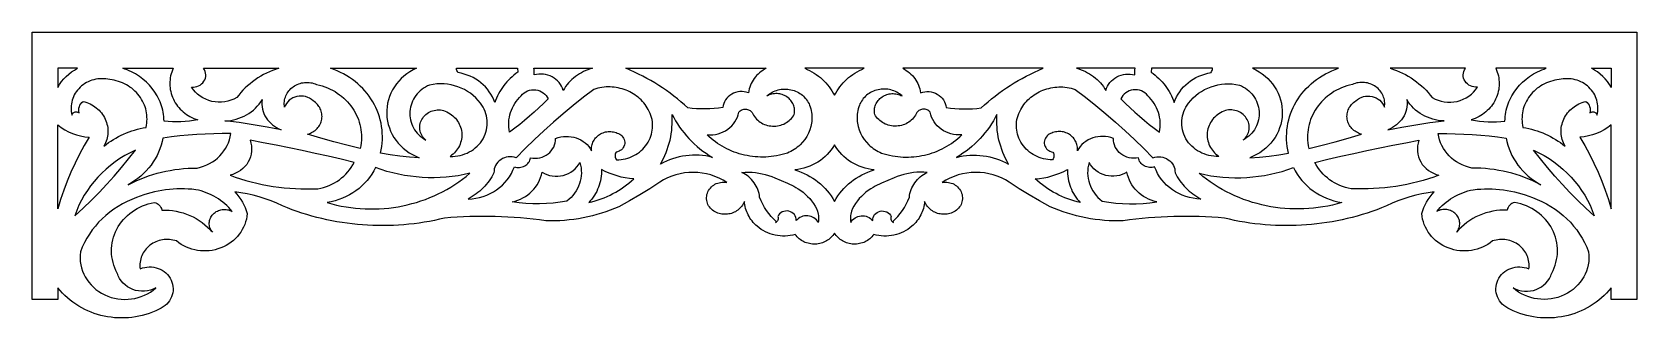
# Model space of a CAD drawing. Header units: millimetres. Extents: x -289 to -9, y 221 to 271.
import ezdxf

# ---------------------------------------------------------------- set-up
doc = ezdxf.new("R2010")
doc.units = ezdxf.units.MM
doc.header["$MEASUREMENT"] = 0

msp = doc.modelspace()

# ---------------------------------------------------------------- linework, layer by layer
for points in [[(-148.953827, 270.609253), (-8.954346, 270.609253), (-8.954346, 223.857666), (-13.449707, 223.857666), (-13.449707, 225.869019), (-13.843872, 225.392944), (-14.25708, 224.938232), (-14.688477, 224.505005), (-15.137146, 224.093506), (-15.602234, 223.703857), (-16.082825, 223.336304), (-16.578003, 222.990967), (-17.086975, 222.667969), (-17.608765, 222.367798), (-18.142456, 222.090332), (-18.687317, 221.835815), (-19.242249, 221.604614), (-19.806519, 221.396729), (-20.379211, 221.212402), (-20.959351, 221.05188), (-21.546143, 220.915283), (-22.138611, 220.802856), (-22.735962, 220.714722), (-23.33728, 220.651001), (-23.94165, 220.612061), (-24.548157, 220.598022), (-25.155945, 220.609131), (-25.76416, 220.645386), (-26.371826, 220.707031), (-26.978149, 220.794434), (-27.582214, 220.907593), (-28.183044, 221.046753), (-28.779846, 221.212158), (-29.371704, 221.403931), (-29.957764, 221.622314), (-30.537048, 221.867432), (-31.108704, 222.139404), (-31.483398, 222.31665), (-31.830566, 222.524536), (-32.149109, 222.760498), (-32.438049, 223.022217), (-32.696228, 223.306885), (-32.922729, 223.612183), (-33.116333, 223.935303), (-33.276123, 224.273804), (-33.401001, 224.625122), (-33.489929, 224.986816), (-33.541748, 225.356079), (-33.555542, 225.730469), (-33.530151, 226.107544), (-33.4646, 226.484619), (-33.357849, 226.859131), (-33.20874, 227.228638), (-33.020935, 227.582031), (-32.800537, 227.909546), (-32.550293, 228.210083), (-32.272888, 228.482544), (-31.971069, 228.726196), (-31.647461, 228.939819), (-31.304871, 229.122437), (-30.945984, 229.273193), (-30.573486, 229.390991), (-30.190125, 229.474731), (-29.798645, 229.523682), (-29.401611, 229.536743), (-29.001892, 229.512817), (-28.602173, 229.450928), (-28.205078, 229.35022), (-27.813416, 229.209473), (-27.78064, 229.501221), (-27.768066, 229.792114), (-27.775391, 230.081421), (-27.802246, 230.368164), (-27.848267, 230.651611), (-27.913086, 230.93103), (-27.99646, 231.205322), (-28.097961, 231.473999), (-28.217285, 231.736084), (-28.354126, 231.990601), (-28.508057, 232.236938), (-28.678772, 232.474243), (-28.865906, 232.70166), (-29.069153, 232.918335), (-29.288208, 233.123413), (-29.522644, 233.316284), (-29.769836, 233.494263), (-30.026794, 233.655518), (-30.292603, 233.799927), (-30.566284, 233.927368), (-30.846985, 234.037476), (-31.133728, 234.130371), (-31.425598, 234.205688), (-31.72168, 234.263428), (-32.021057, 234.303345), (-32.322754, 234.325317), (-32.625916, 234.329346), (-32.929565, 234.314941), (-33.232788, 234.282227), (-33.534668, 234.230957), (-33.834229, 234.161011), (-34.130615, 234.072266), (-34.53894, 233.755249), (-34.966064, 233.46875), (-35.410217, 233.213257), (-35.869446, 232.989014), (-36.34198, 232.796143), (-36.825928, 232.635132), (-37.319397, 232.506226), (-37.820557, 232.409668), (-38.327637, 232.345703), (-38.838623, 232.314819), (-39.351746, 232.317139), (-39.865173, 232.353149), (-40.377014, 232.422852), (-40.885376, 232.526855), (-41.388489, 232.665161), (-41.884399, 232.838379), (-42.36615, 233.044067), (-42.827026, 233.279419), (-43.266052, 233.542603), (-43.682068, 233.83252), (-44.073914, 234.147461), (-44.440613, 234.486084), (-44.780945, 234.846924), (-45.093872, 235.228638), (-45.378357, 235.629639), (-45.633179, 236.048584), (-45.857239, 236.484009), (-46.049561, 236.93457), (-46.208923, 237.39856), (-46.33429, 237.874756), (-46.424561, 238.361694), (-46.478638, 238.85791), (-46.319275, 239.381836), (-46.126038, 239.893799), (-45.89978, 240.392456), (-45.641235, 240.876343), (-45.351257, 241.343994), (-45.03064, 241.794189), (-44.680176, 242.225586), (-44.30072, 242.636475), (-45.388916, 242.485229), (-46.467346, 242.289185), (-47.534607, 242.048828), (-48.58905, 241.764526), (-49.629211, 241.436768), (-50.653625, 241.065918), (-51.660706, 240.652588), (-52.648926, 240.197144), (-53.486877, 239.859619), (-54.330811, 239.539307), (-55.180298, 239.236328), (-56.035156, 238.950562), (-56.89502, 238.682251), (-57.759583, 238.431152), (-58.628662, 238.19751), (-59.501831, 237.981201), (-60.378845, 237.782227), (-61.25946, 237.60083), (-62.143311, 237.436768), (-63.03009, 237.290161), (-63.919556, 237.161133), (-64.811401, 237.049561), (-65.705383, 236.955566), (-66.601074, 236.87915), (-67.498291, 236.820313), (-68.396729, 236.779053), (-69.296021, 236.755371), (-70.195923, 236.74939), (-71.09613, 236.761108), (-71.996399, 236.790527), (-72.896362, 236.837646), (-73.795776, 236.902466), (-74.694275, 236.984985), (-75.591675, 237.085449), (-76.487549, 237.203613), (-77.381714, 237.3396), (-78.273804, 237.49353), (-79.163574, 237.665283), (-80.05072, 237.854858), (-80.934937, 238.062378), (-82.037598, 238.150879), (-83.141174, 238.223633), (-84.245361, 238.280762), (-85.350037, 238.322266), (-86.454956, 238.348145), (-87.559998, 238.358398), (-88.664917, 238.353027), (-89.769592, 238.332153), (-90.87384, 238.295532), (-91.977417, 238.243408), (-93.080139, 238.175537), (-94.181885, 238.092163), (-95.28241, 237.993286), (-96.381531, 237.878662), (-97.479095, 237.748657), (-98.574921, 237.602905), (-99.400299, 237.583862), (-100.224579, 237.588257), (-101.047211, 237.616089), (-101.867615, 237.667236), (-102.685303, 237.741577), (-103.499664, 237.838989), (-104.310211, 237.959473), (-105.116364, 238.102783), (-105.917572, 238.268921), (-106.713318, 238.457764), (-107.503021, 238.669189), (-108.286133, 238.903076), (-109.062134, 239.159302), (-109.830475, 239.437744), (-110.590576, 239.738403), (-111.341919, 240.061157), (-113.167023, 241.064209), (-114.961823, 242.113892), (-116.725403, 243.209839), (-118.456726, 244.351074), (-119.131866, 244.754395), (-119.830383, 245.103271), (-120.548889, 245.397949), (-121.283997, 245.638306), (-122.032318, 245.824463), (-122.790497, 245.956421), (-123.555176, 246.034058), (-124.322906, 246.057495), (-125.090363, 246.026855), (-125.854156, 245.942017), (-126.610901, 245.802979), (-127.357239, 245.609863), (-128.089752, 245.362549), (-128.805084, 245.061279), (-129.499878, 244.705811), (-130.170715, 244.296265), (-129.895599, 244.336792), (-129.622131, 244.352539), (-129.351746, 244.344482), (-129.085938, 244.313232), (-128.826141, 244.259888), (-128.573761, 244.185059), (-128.330261, 244.089478), (-128.097107, 243.974121), (-127.875732, 243.8396), (-127.667603, 243.68689), (-127.474121, 243.516602), (-127.296753, 243.329712), (-127.136963, 243.126953), (-126.996185, 242.909058), (-126.875854, 242.67688), (-126.777405, 242.431152), (-126.703735, 242.177856), (-126.656158, 241.92334), (-126.634064, 241.668945), (-126.636719, 241.416382), (-126.663513, 241.166748), (-126.713745, 240.921753), (-126.786713, 240.682739), (-126.881805, 240.451172), (-126.998322, 240.228394), (-127.135559, 240.015991), (-127.292877, 239.815308), (-127.469604, 239.62793), (-127.66507, 239.4552), (-127.878601, 239.298462), (-128.109497, 239.159302), (-128.357117, 239.039185), (-128.588837, 238.947021), (-128.824738, 238.870972), (-129.063934, 238.811035), (-129.305542, 238.76709), (-129.548706, 238.739014), (-129.792542, 238.726807), (-130.036194, 238.730347), (-130.278778, 238.749512), (-130.519409, 238.784058), (-130.757202, 238.834229), (-130.991302, 238.899536), (-131.220856, 238.980225), (-131.444977, 239.075928), (-131.662781, 239.186768), (-131.873383, 239.3125), (-132.075928, 239.453003), (-132.271606, 239.610229), (-132.453247, 239.778687), (-132.620483, 239.95752), (-132.773041, 240.146118), (-132.910583, 240.343506), (-133.032776, 240.548828), (-133.139343, 240.761353), (-133.229919, 240.980347), (-133.260803, 240.673584), (-133.306885, 240.369263), (-133.368011, 240.067871), (-133.444, 239.769653), (-133.534668, 239.475464), (-133.639862, 239.185547), (-133.75943, 238.900513), (-133.893158, 238.620728), (-134.040894, 238.346924), (-134.202515, 238.079346), (-134.377777, 237.818726), (-134.566559, 237.56543), (-134.768646, 237.319946), (-134.983948, 237.082764), (-135.212219, 236.854492), (-135.453308, 236.635498), (-135.798492, 236.355957), (-136.159515, 236.100342), (-136.535034, 235.868896), (-136.923676, 235.661987), (-137.324066, 235.479736), (-137.734863, 235.322632), (-138.154694, 235.190796), (-138.582214, 235.084717), (-139.016022, 235.004517), (-139.454773, 234.950562), (-139.897125, 234.923218), (-140.341675, 234.922607), (-140.787109, 234.949219), (-141.231995, 235.003296), (-141.675018, 235.085083), (-142.114807, 235.194824), (-142.266785, 234.995361), (-142.430817, 234.807007), (-142.606232, 234.630005), (-142.792328, 234.464722), (-142.988434, 234.311401), (-143.193848, 234.170654), (-143.407867, 234.04248), (-143.629822, 233.92749), (-143.859009, 233.825806), (-144.094727, 233.737915), (-144.336273, 233.664063), (-144.583008, 233.604614), (-144.834167, 233.559937), (-145.089111, 233.530273), (-145.347137, 233.515991), (-145.607513, 233.517456), (-145.867065, 233.534668), (-146.122955, 233.567505), (-146.374542, 233.615356), (-146.621185, 233.677979), (-146.862183, 233.754883), (-147.096893, 233.845825), (-147.324677, 233.950317), (-147.54483, 234.067993), (-147.756775, 234.198608), (-147.959778, 234.341553), (-148.153198, 234.496704), (-148.336395, 234.663574), (-148.508728, 234.841675), (-148.669464, 235.030884), (-148.818024, 235.230591), (-148.953705, 235.440552), (-149.089417, 235.230591), (-149.237976, 235.030884), (-149.398773, 234.841797), (-149.571106, 234.663574), (-149.754303, 234.496826), (-149.947784, 234.341675), (-150.150787, 234.198608), (-150.362732, 234.067993), (-150.582947, 233.950317), (-150.81073, 233.845703), (-151.045441, 233.754883), (-151.286438, 233.677856), (-151.533051, 233.615356), (-151.784607, 233.567383), (-152.040436, 233.534668), (-152.299927, 233.517456), (-152.560364, 233.515991), (-152.81842, 233.530273), (-153.073395, 233.559937), (-153.324585, 233.604614), (-153.57132, 233.664063), (-153.812866, 233.737915), (-154.048584, 233.825806), (-154.277771, 233.92749), (-154.499695, 234.04248), (-154.713715, 234.170532), (-154.919098, 234.311401), (-155.115204, 234.4646), (-155.30127, 234.629883), (-155.476685, 234.806885), (-155.640686, 234.995361), (-155.792633, 235.194824), (-156.232452, 235.085083), (-156.675507, 235.003296), (-157.120422, 234.949341), (-157.565826, 234.922729), (-158.010406, 234.923218), (-158.452759, 234.950562), (-158.89151, 235.004517), (-159.325317, 235.084717), (-159.752808, 235.190796), (-160.172638, 235.32251), (-160.583405, 235.479736), (-160.983795, 235.661865), (-161.372437, 235.868896), (-161.747925, 236.100342), (-162.108948, 236.355957), (-162.454132, 236.635498), (-162.695251, 236.854492), (-162.923553, 237.082886), (-163.138885, 237.320068), (-163.341003, 237.565552), (-163.529785, 237.818848), (-163.705078, 238.079468), (-163.866669, 238.347046), (-164.014435, 238.62085), (-164.148163, 238.900513), (-164.2677, 239.185669), (-164.372894, 239.475464), (-164.463562, 239.769775), (-164.53952, 240.067871), (-164.600616, 240.369263), (-164.646667, 240.673584), (-164.677521, 240.980347), (-164.768066, 240.761475), (-164.874603, 240.54895), (-164.996796, 240.343506), (-165.134338, 240.146118), (-165.286896, 239.95752), (-165.454163, 239.778687), (-165.635803, 239.610229), (-165.831512, 239.453003), (-166.034058, 239.3125), (-166.24469, 239.186768), (-166.462463, 239.075928), (-166.686584, 238.980225), (-166.916138, 238.899536), (-167.150269, 238.834106), (-167.388062, 238.784058), (-167.628693, 238.74939), (-167.871277, 238.730347), (-168.114899, 238.726807), (-168.358734, 238.739014), (-168.601898, 238.76709), (-168.843475, 238.811035), (-169.082672, 238.870972), (-169.318542, 238.947021), (-169.550232, 239.039185), (-169.797852, 239.159424), (-170.028778, 239.298584), (-170.24231, 239.4552), (-170.437775, 239.62793), (-170.614502, 239.81543), (-170.771851, 240.015991), (-170.909088, 240.228394), (-171.025604, 240.451172), (-171.120697, 240.682739), (-171.193665, 240.921753), (-171.243896, 241.166748), (-171.27066, 241.416382), (-171.273346, 241.668945), (-171.251221, 241.92334), (-171.203644, 242.177856), (-171.129913, 242.431152), (-171.031525, 242.67688), (-170.911224, 242.909058), (-170.770447, 243.126953), (-170.610687, 243.329834), (-170.433319, 243.516724), (-170.239868, 243.68689), (-170.031708, 243.8396), (-169.810333, 243.974121), (-169.577179, 244.089478), (-169.33371, 244.184937), (-169.081329, 244.259766), (-168.821503, 244.313232), (-168.555695, 244.34436), (-168.285309, 244.352417), (-168.011841, 244.33667), (-167.736725, 244.296265), (-168.407593, 244.705811), (-169.102417, 245.061279), (-169.81778, 245.362671), (-170.550323, 245.609863), (-171.296631, 245.802979), (-172.053406, 245.942017), (-172.8172, 246.026855), (-173.584656, 246.057495), (-174.352386, 246.034058), (-175.117035, 245.956299), (-175.875183, 245.824463), (-176.623505, 245.638306), (-177.358612, 245.397827), (-178.077087, 245.103271), (-178.775574, 244.754272), (-179.450714, 244.351074), (-181.182098, 243.209839), (-182.945648, 242.113892), (-184.740448, 241.064209), (-186.565521, 240.061157), (-187.316895, 239.738403), (-188.077057, 239.437866), (-188.845398, 239.159302), (-189.621429, 238.903076), (-190.404602, 238.669189), (-191.194305, 238.457764), (-191.990051, 238.269043), (-192.79129, 238.102783), (-193.597443, 237.959473), (-194.40799, 237.838989), (-195.222351, 237.741577), (-196.040009, 237.667114), (-196.860413, 237.615967), (-197.682983, 237.588135), (-198.507202, 237.58374), (-199.33252, 237.602905), (-200.428345, 237.748657), (-201.52594, 237.878784), (-202.625092, 237.993408), (-203.725616, 238.092285), (-204.827362, 238.175659), (-205.930115, 238.243408), (-207.033722, 238.295654), (-208.137939, 238.332153), (-209.242615, 238.353149), (-210.347565, 238.358398), (-211.452606, 238.348145), (-212.557526, 238.322266), (-213.66217, 238.280762), (-214.766357, 238.223633), (-215.869843, 238.150879), (-216.972534, 238.062378), (-217.85675, 237.854858), (-218.743896, 237.665283), (-219.633698, 237.49353), (-220.525818, 237.339722), (-221.419983, 237.203735), (-222.315918, 237.085449), (-223.213287, 236.985107), (-224.111816, 236.902466), (-225.01123, 236.837646), (-225.911194, 236.790527), (-226.811462, 236.76123), (-227.71167, 236.749512), (-228.611603, 236.755493), (-229.510895, 236.779053), (-230.409302, 236.820313), (-231.306519, 236.879272), (-232.20224, 236.955688), (-233.096161, 237.049683), (-233.988007, 237.161133), (-234.877502, 237.290283), (-235.764282, 237.436768), (-236.648132, 237.60083), (-237.528717, 237.782227), (-238.405731, 237.981201), (-239.2789, 238.19751), (-240.147949, 238.431152), (-241.012543, 238.682251), (-241.872406, 238.950562), (-242.727234, 239.236328), (-243.576752, 239.539307), (-244.420624, 239.859619), (-245.258606, 240.197144), (-246.246887, 240.652588), (-247.253967, 241.065918), (-248.278381, 241.436646), (-249.318542, 241.764404), (-250.373016, 242.048706), (-251.440186, 242.289185), (-252.518616, 242.485229), (-253.60672, 242.636475), (-253.227264, 242.225586), (-252.876862, 241.794312), (-252.556244, 241.344116), (-252.266266, 240.876343), (-252.007721, 240.392456), (-251.781433, 239.893799), (-251.588196, 239.381836), (-251.428833, 238.85791), (-251.48291, 238.361816), (-251.573181, 237.874878), (-251.698578, 237.398682), (-251.857971, 236.93457), (-252.050293, 236.484131), (-252.274414, 236.048706), (-252.529236, 235.629761), (-252.81366, 235.228638), (-253.126617, 234.846924), (-253.46698, 234.486084), (-253.833649, 234.147461), (-254.225525, 233.832397), (-254.64151, 233.542603), (-255.080505, 233.279297), (-255.541412, 233.044067), (-256.023132, 232.838379), (-256.519073, 232.665161), (-257.022186, 232.526855), (-257.530609, 232.422852), (-258.04245, 232.353149), (-258.555847, 232.317139), (-259.069, 232.314819), (-259.580017, 232.345703), (-260.087006, 232.409668), (-260.588196, 232.506226), (-261.081665, 232.635132), (-261.565582, 232.796143), (-262.038086, 232.989014), (-262.497314, 233.213257), (-262.941406, 233.46875), (-263.36853, 233.755249), (-263.776825, 234.072266), (-264.073212, 234.161011), (-264.372803, 234.230957), (-264.674683, 234.282227), (-264.977905, 234.314941), (-265.281555, 234.329346), (-265.584717, 234.325317), (-265.886414, 234.303345), (-266.185791, 234.263428), (-266.481873, 234.205688), (-266.773743, 234.130249), (-267.060486, 234.037476), (-267.341156, 233.927246), (-267.614868, 233.799927), (-267.880676, 233.655518), (-268.137634, 233.494263), (-268.384827, 233.316284), (-268.619263, 233.123535), (-268.838257, 232.918335), (-269.041534, 232.701782), (-269.228699, 232.474365), (-269.399414, 232.237061), (-269.553345, 231.990723), (-269.690155, 231.736084), (-269.809509, 231.473999), (-269.911011, 231.205444), (-269.994385, 230.93103), (-270.059235, 230.651611), (-270.105255, 230.368164), (-270.13208, 230.081421), (-270.139374, 229.792114), (-270.126801, 229.501221), (-270.094025, 229.209473), (-269.702393, 229.35022), (-269.305359, 229.450928), (-268.90564, 229.512817), (-268.505951, 229.536743), (-268.108978, 229.523682), (-267.717438, 229.474731), (-267.334076, 229.390869), (-266.961609, 229.273071), (-266.602692, 229.122437), (-266.260071, 228.939697), (-265.936493, 228.726074), (-265.634644, 228.482544), (-265.357208, 228.209961), (-265.106934, 227.909546), (-264.886536, 227.582031), (-264.69873, 227.228638), (-264.549622, 226.859253), (-264.44281, 226.484741), (-264.377258, 226.107666), (-264.351898, 225.730591), (-264.365692, 225.356201), (-264.417572, 224.986816), (-264.506439, 224.625244), (-264.631317, 224.273926), (-264.791107, 223.935303), (-264.984741, 223.612183), (-265.211212, 223.307007), (-265.469391, 223.022217), (-265.758301, 222.760498), (-266.076843, 222.524536), (-266.42395, 222.31665), (-266.798615, 222.139404), (-267.370331, 221.867432), (-267.949646, 221.622314), (-268.535706, 221.403931), (-269.127594, 221.212158), (-269.724396, 221.046753), (-270.325287, 220.907593), (-270.929321, 220.794434), (-271.535645, 220.707153), (-272.143341, 220.645386), (-272.751556, 220.609131), (-273.359375, 220.598145), (-273.965881, 220.612183), (-274.570251, 220.651123), (-275.171539, 220.714722), (-275.76889, 220.802856), (-276.36142, 220.915283), (-276.948181, 221.05188), (-277.528351, 221.212402), (-278.101013, 221.396729), (-278.665253, 221.604614), (-279.220245, 221.835815), (-279.765045, 222.09021), (-280.298767, 222.367676), (-280.820557, 222.667969), (-281.329498, 222.990845), (-281.824677, 223.336182), (-282.305267, 223.703735), (-282.770355, 224.093384), (-283.219025, 224.504883), (-283.650391, 224.93811), (-284.063599, 225.392822), (-284.457733, 225.868774), (-284.457733, 223.857666), (-288.953217, 223.857666), (-288.953217, 270.609253)], [(-284.457733, 264.260864), (-284.457733, 260.932739), (-284.153656, 261.452026), (-283.809723, 261.945435), (-283.427795, 262.411255), (-283.009857, 262.847534), (-282.557831, 263.252563), (-282.073639, 263.624268), (-281.559235, 263.960938), (-281.01651, 264.26062)], [(-253.242126, 259.138184), (-253.740875, 258.875366), (-254.261169, 258.662842), (-254.798767, 258.501343), (-255.349457, 258.391357), (-255.909027, 258.333618), (-256.473236, 258.328735), (-257.037872, 258.377319), (-257.598724, 258.47998), (-258.145782, 258.63562), (-258.669403, 258.84082), (-259.166229, 259.09314), (-259.632782, 259.390137), (-260.065704, 259.729492), (-260.461548, 260.108765), (-260.816925, 260.525513), (-261.128418, 260.977173), (-260.805145, 260.966431), (-260.488403, 260.998779), (-260.182526, 261.072144), (-259.891785, 261.184692), (-259.620514, 261.334351), (-259.372986, 261.519165), (-259.153534, 261.736938), (-258.966431, 261.985962), (-258.819092, 262.25769), (-258.715973, 262.542114), (-258.656921, 262.834595), (-258.641907, 263.130615), (-258.670746, 263.425781), (-258.743347, 263.715576), (-258.85965, 263.995361), (-259.019531, 264.26062), (-245.923431, 264.260864), (-246.474243, 264.078857), (-247.015228, 263.876587), (-247.545868, 263.654541), (-248.065521, 263.412964), (-248.573669, 263.152222), (-249.069733, 262.872803), (-249.553162, 262.575195), (-250.023407, 262.259644), (-250.479858, 261.926514), (-250.921967, 261.576416), (-251.349182, 261.209473), (-251.760956, 260.826294), (-252.156708, 260.427124), (-252.535858, 260.012451), (-252.897827, 259.582764)], [(-44.665405, 259.138184), (-44.166626, 258.875366), (-43.646301, 258.662842), (-43.108704, 258.501343), (-42.557983, 258.391357), (-41.998413, 258.333618), (-41.434204, 258.328735), (-40.869568, 258.377319), (-40.308716, 258.47998), (-39.761719, 258.63562), (-39.238098, 258.84082), (-38.741333, 259.09314), (-38.274719, 259.390137), (-37.841797, 259.729492), (-37.445923, 260.108765), (-37.090515, 260.525513), (-36.778992, 260.977173), (-37.102417, 260.966431), (-37.419189, 260.998779), (-37.725098, 261.072144), (-38.015808, 261.184692), (-38.287048, 261.334351), (-38.534546, 261.519165), (-38.753967, 261.736938), (-38.94104, 261.985962), (-39.088379, 262.25769), (-39.191528, 262.542114), (-39.250549, 262.834595), (-39.265564, 263.130615), (-39.236694, 263.425781), (-39.164063, 263.715576), (-39.047729, 263.995361), (-38.887817, 264.26062), (-51.984314, 264.260864), (-51.433472, 264.078857), (-50.892456, 263.876587), (-50.361816, 263.654541), (-49.842163, 263.412964), (-49.333984, 263.152222), (-48.837891, 262.872803), (-48.354431, 262.575195), (-47.884155, 262.259644), (-47.427673, 261.926514), (-46.985535, 261.576416), (-46.55835, 261.209473), (-46.146545, 260.826294), (-45.750793, 260.427124), (-45.371643, 260.012451), (-45.009705, 259.582764)], [(-13.449707, 264.260864), (-13.449707, 260.932739), (-13.753845, 261.452026), (-14.097839, 261.945435), (-14.479736, 262.411255), (-14.897644, 262.847534), (-15.34967, 263.252563), (-15.833801, 263.624268), (-16.348206, 263.960938), (-16.89093, 264.26062)], [(-280.759521, 256.460815), (-280.71701, 256.492798), (-280.779999, 256.762329), (-280.79895, 257.03418), (-280.774963, 257.303833), (-280.709137, 257.566772), (-280.602509, 257.818359), (-280.456207, 258.053833), (-280.271271, 258.268677), (-280.048828, 258.458252), (-279.730774, 258.373779), (-279.420227, 258.272827), (-279.117828, 258.155884), (-278.824158, 258.023315), (-278.539825, 257.875732), (-278.265442, 257.713501), (-278.001617, 257.537109), (-277.748962, 257.347168), (-277.508057, 257.144043), (-277.279541, 256.928223), (-277.064026, 256.700195), (-276.862061, 256.460571), (-276.674316, 256.209717), (-276.501373, 255.947998), (-276.343842, 255.676147), (-276.202332, 255.394531), (-276.078278, 255.105713), (-275.972717, 254.812378), (-275.885559, 254.515137), (-275.816803, 254.214966), (-275.766418, 253.912598), (-275.734344, 253.608643), (-275.720551, 253.303955), (-275.725037, 252.999146), (-275.747742, 252.695068), (-275.788666, 252.392578), (-275.847717, 252.092163), (-275.924927, 251.7948), (-276.020203, 251.501221), (-276.133575, 251.212036), (-276.264954, 250.927979), (-276.414307, 250.650024), (-276.017334, 250.961914), (-275.61026, 251.260498), (-275.193512, 251.545532), (-274.767426, 251.816772), (-274.332428, 252.074219), (-273.888885, 252.317505), (-273.437225, 252.546509), (-272.977844, 252.761108), (-272.511108, 252.96106), (-272.037415, 253.14624), (-271.557129, 253.316528), (-271.070709, 253.47168), (-270.578491, 253.61145), (-270.080902, 253.73584), (-269.578308, 253.844604), (-269.071106, 253.937378), (-268.997925, 254.296631), (-268.94516, 254.657227), (-268.912689, 255.018311), (-268.90036, 255.379395), (-268.90799, 255.739624), (-268.935455, 256.098389), (-268.982544, 256.454712), (-269.049164, 256.808105), (-269.135132, 257.157715), (-269.240265, 257.50293), (-269.364441, 257.842896), (-269.507507, 258.177002), (-269.669281, 258.504395), (-269.849609, 258.824463), (-270.04834, 259.136475), (-270.26532, 259.439575), (-270.498932, 259.731567), (-270.747345, 260.010132), (-271.009796, 260.27478), (-271.285706, 260.525391), (-271.57431, 260.761353), (-271.875, 260.982422), (-272.187073, 261.188232), (-272.509827, 261.378296), (-272.84259, 261.552368), (-273.184723, 261.709961), (-273.535522, 261.85083), (-273.894287, 261.974487), (-274.260376, 262.080566), (-274.633087, 262.168701), (-275.01178, 262.238525), (-275.395721, 262.289673), (-275.744812, 262.361938), (-276.095428, 262.411987), (-276.446503, 262.440186), (-276.796997, 262.446899), (-277.145844, 262.432373), (-277.492004, 262.396729), (-277.834381, 262.340332), (-278.171906, 262.26355), (-278.503571, 262.166626), (-278.828308, 262.049683), (-279.144989, 261.913208), (-279.452637, 261.757446), (-279.750153, 261.58252), (-280.036469, 261.388794), (-280.310547, 261.176514), (-280.57132, 260.946045), (-280.815491, 260.699951), (-281.040314, 260.441284), (-281.245514, 260.171143), (-281.430756, 259.890381), (-281.595764, 259.600098), (-281.740265, 259.30127), (-281.863953, 258.994873), (-281.966522, 258.682007), (-282.047699, 258.363525), (-282.107208, 258.040527), (-282.144745, 257.713989), (-282.159973, 257.384888), (-282.152679, 257.054321), (-282.122528, 256.723145), (-282.069244, 256.392456), (-281.992523, 256.063232), (-281.966553, 256.179688), (-281.920715, 256.287842), (-281.856995, 256.385742), (-281.777283, 256.47168), (-281.683502, 256.544067), (-281.577637, 256.60083), (-281.461609, 256.640381), (-281.337311, 256.661011), (-281.174835, 256.657349), (-281.021118, 256.620605), (-280.881042, 256.554077)], [(-198.938507, 258.895264), (-199.721344, 258.116455), (-200.520508, 257.352905), (-201.335693, 256.60498), (-202.166656, 255.872803), (-203.013214, 255.156738), (-203.875031, 254.456787), (-204.751892, 253.773438), (-205.643524, 253.106812), (-205.723114, 253.541016), (-205.773193, 253.97583), (-205.794159, 254.410278), (-205.786407, 254.843018), (-205.750305, 255.272949), (-205.686279, 255.698853), (-205.594666, 256.119385), (-205.475922, 256.533447), (-205.330353, 256.939941), (-205.158386, 257.337402), (-204.960419, 257.724854), (-204.736847, 258.101074), (-204.488007, 258.464722), (-204.214355, 258.814697), (-203.916229, 259.14978), (-203.594025, 259.46875), (-203.36261, 259.735107), (-203.098572, 259.965942), (-202.806458, 260.159424), (-202.490784, 260.313721), (-202.156128, 260.42688), (-201.807007, 260.497192), (-201.447968, 260.522705), (-201.083527, 260.501587), (-200.725647, 260.433716), (-200.385681, 260.322144), (-200.067474, 260.169678), (-199.774872, 259.979126), (-199.51181, 259.75354), (-199.282166, 259.49585), (-199.089752, 259.20874)], [(-17.14801, 256.460815), (-17.026489, 256.554077), (-16.886475, 256.620605), (-16.732727, 256.657227), (-16.570129, 256.661011), (-16.445862, 256.640503), (-16.329834, 256.600952), (-16.223999, 256.544067), (-16.130249, 256.471802), (-16.050537, 256.385742), (-15.986755, 256.287842), (-15.940918, 256.179688), (-15.914917, 256.063232), (-15.838257, 256.392456), (-15.784973, 256.723145), (-15.754822, 257.054321), (-15.747559, 257.38501), (-15.762817, 257.714111), (-15.800354, 258.040649), (-15.859863, 258.363647), (-15.94104, 258.682007), (-16.04364, 258.994995), (-16.167297, 259.30127), (-16.311768, 259.600098), (-16.476807, 259.890381), (-16.662048, 260.171143), (-16.867188, 260.441284), (-17.092041, 260.699951), (-17.336243, 260.946045), (-17.596985, 261.176514), (-17.871094, 261.388794), (-18.15741, 261.58252), (-18.454895, 261.757446), (-18.762512, 261.91333), (-19.079224, 262.049805), (-19.403931, 262.166626), (-19.735596, 262.263672), (-20.07312, 262.340454), (-20.415527, 262.396729), (-20.761658, 262.432251), (-21.110474, 262.446899), (-21.460999, 262.440186), (-21.812073, 262.411987), (-22.162659, 262.361938), (-22.511719, 262.289673), (-22.895691, 262.238647), (-23.274353, 262.168701), (-23.647095, 262.080566), (-24.013184, 261.974487), (-24.371948, 261.85083), (-24.722717, 261.710083), (-25.064819, 261.552368), (-25.397644, 261.378296), (-25.720398, 261.188232), (-26.03241, 260.982422), (-26.333069, 260.761353), (-26.621704, 260.525391), (-26.897583, 260.27478), (-27.160095, 260.01001), (-27.408508, 259.731567), (-27.64209, 259.439575), (-27.859131, 259.136475), (-28.057922, 258.824463), (-28.23822, 258.504395), (-28.400024, 258.177002), (-28.543091, 257.842896), (-28.667297, 257.50293), (-28.7724, 257.157715), (-28.858398, 256.808105), (-28.924988, 256.454712), (-28.972107, 256.098267), (-28.999512, 255.739624), (-29.007141, 255.379395), (-28.994812, 255.018311), (-28.962341, 254.657104), (-28.909546, 254.296631), (-28.836304, 253.937378), (-28.329102, 253.844604), (-27.826538, 253.735962), (-27.328918, 253.611572), (-26.836731, 253.47168), (-26.350342, 253.31665), (-25.870056, 253.146362), (-25.396362, 252.96106), (-24.929626, 252.761108), (-24.470215, 252.546509), (-24.018616, 252.317383), (-23.575073, 252.074097), (-23.140076, 251.816772), (-22.713989, 251.545532), (-22.29718, 251.260498), (-21.890137, 250.961914), (-21.493103, 250.650024), (-21.642517, 250.927979), (-21.773926, 251.212036), (-21.887268, 251.501099), (-21.982544, 251.7948), (-22.059753, 252.092163), (-22.118835, 252.392456), (-22.159729, 252.695068), (-22.182434, 252.999023), (-22.18689, 253.303833), (-22.173096, 253.608521), (-22.140991, 253.912476), (-22.090637, 254.214966), (-22.021851, 254.515137), (-21.934692, 254.812256), (-21.829102, 255.105591), (-21.705017, 255.394531), (-21.563538, 255.67627), (-21.406006, 255.94812), (-21.233093, 256.209839), (-21.045349, 256.460693), (-20.843445, 256.700317), (-20.62793, 256.928345), (-20.399414, 257.144165), (-20.158569, 257.34729), (-19.905884, 257.537231), (-19.64209, 257.713501), (-19.367676, 257.875732), (-19.083374, 258.023315), (-18.789673, 258.155884), (-18.487244, 258.272827), (-18.176697, 258.373779), (-17.858643, 258.458252), (-17.636169, 258.268677), (-17.451294, 258.053833), (-17.304993, 257.818359), (-17.198364, 257.566772), (-17.132507, 257.303833), (-17.108521, 257.03418), (-17.127502, 256.762207), (-17.190491, 256.492798)], [(-193.374634, 247.798706), (-193.253967, 247.331421), (-193.171234, 246.861694), (-193.125824, 246.391357), (-193.117157, 245.922119), (-193.144623, 245.455933), (-193.207581, 244.994385), (-193.30545, 244.539429), (-193.437653, 244.092773), (-193.603546, 243.65625), (-193.802521, 243.231567), (-194.033997, 242.820679), (-194.297333, 242.425293), (-194.59198, 242.047241), (-194.917297, 241.68811), (-195.272675, 241.349976), (-195.657532, 241.034546), (-196.839203, 240.837891), (-198.027252, 240.692139), (-199.219849, 240.59729), (-200.415192, 240.553223), (-201.611389, 240.560059), (-202.806641, 240.61792), (-203.999146, 240.726685), (-205.187012, 240.886475), (-204.691071, 241.015503), (-204.211456, 241.177124), (-203.749573, 241.370117), (-203.306763, 241.59314), (-202.88446, 241.844727), (-202.484009, 242.123535), (-202.106812, 242.428101), (-201.754211, 242.757202), (-201.427643, 243.109375), (-201.128418, 243.483154), (-200.858002, 243.877319), (-200.617706, 244.290405), (-200.408905, 244.720947), (-200.233032, 245.167603), (-200.091461, 245.62915), (-199.985535, 246.104004), (-199.564514, 245.867798), (-199.122894, 245.677246), (-198.664764, 245.532959), (-198.194214, 245.435669), (-197.715363, 245.385986), (-197.232361, 245.384521), (-196.749268, 245.432007), (-196.270233, 245.528931), (-195.805145, 245.67395), (-195.363098, 245.86377), (-194.947296, 246.095581), (-194.560974, 246.367065), (-194.207336, 246.675537), (-193.889587, 247.018677), (-193.610931, 247.393921)]]:
    msp.add_lwpolyline(points, close=True)
for points in [[(-260.05661, 255.256226), (-260.783081, 255.134521), (-261.513092, 255.039429), (-262.245911, 254.970825), (-262.980682, 254.928833), (-263.716644, 254.91333), (-264.452972, 254.924561), (-265.188873, 254.962524), (-265.923523, 255.0271), (-265.940063, 255.420288), (-265.972778, 255.810181), (-266.021393, 256.196289), (-266.085632, 256.578491), (-266.165253, 256.956299), (-266.259949, 257.329346), (-266.369476, 257.697388), (-266.493561, 258.060059), (-266.631927, 258.416992), (-266.784332, 258.767944), (-266.9505, 259.112427), (-267.130157, 259.450073), (-267.52887, 260.103882), (-267.978333, 260.726563), (-268.47644, 261.31543), (-269.021027, 261.867798), (-269.609955, 262.380737), (-270.241058, 262.851807), (-270.571808, 263.070679), (-270.912262, 263.277954), (-271.262238, 263.473389), (-271.621399, 263.656616), (-271.989532, 263.827393), (-272.366333, 263.985107), (-272.751556, 264.129639), (-273.144928, 264.26062), (-264.331421, 264.260864), (-264.471954, 263.935425), (-264.593567, 263.605103), (-264.696228, 263.27063), (-264.779938, 262.932739), (-264.844727, 262.592041), (-264.890594, 262.249268), (-264.917542, 261.905273), (-264.925537, 261.560547), (-264.914642, 261.21582), (-264.884827, 260.871948), (-264.836121, 260.529541), (-264.768494, 260.189331), (-264.681946, 259.852051), (-264.576538, 259.518433), (-264.452209, 259.189087), (-264.309021, 258.864746), (-264.147888, 258.547974), (-263.970215, 258.241211), (-263.77652, 257.944824), (-263.567383, 257.659302), (-263.343353, 257.385254), (-263.105011, 257.122925), (-262.852875, 256.873047), (-262.587555, 256.635864), (-262.30957, 256.411987), (-262.019501, 256.201904), (-261.717896, 256.005859), (-261.405304, 255.824707), (-261.082275, 255.658569), (-260.74942, 255.508179), (-260.407227, 255.373779), (-260.056305, 255.255981)], [(-221.403229, 248.614014), (-223.106995, 248.720825), (-224.804871, 248.886963), (-226.495087, 249.111938), (-228.175934, 249.395874), (-228.046356, 249.989624), (-227.947449, 250.58313), (-227.878784, 251.175415), (-227.839813, 251.765869), (-227.830139, 252.353516), (-227.849243, 252.937744), (-227.896637, 253.517456), (-227.971924, 254.092163), (-228.074585, 254.660889), (-228.204132, 255.2229), (-228.360138, 255.777344), (-228.542114, 256.323486), (-228.749573, 256.860474), (-228.982056, 257.387451), (-229.239105, 257.903809), (-229.520233, 258.408569), (-229.824982, 258.901001), (-230.152893, 259.380249), (-230.503448, 259.845459), (-230.876221, 260.296021), (-231.270721, 260.731079), (-231.686493, 261.14978), (-232.123047, 261.55127), (-232.579926, 261.934814), (-233.056671, 262.299561), (-233.552765, 262.644775), (-234.06778, 262.969604), (-234.601227, 263.273315), (-235.152649, 263.555176), (-235.721588, 263.814087), (-236.307526, 264.049561), (-236.910034, 264.26062), (-221.869324, 264.260864), (-222.467224, 263.97168), (-223.035217, 263.64502), (-223.57193, 263.282837), (-224.076019, 262.887207), (-224.546112, 262.460205), (-224.980865, 262.004028), (-225.378845, 261.52063), (-225.73877, 261.012207), (-226.059204, 260.480835), (-226.338806, 259.928589), (-226.576233, 259.357422), (-226.770111, 258.769653), (-226.919067, 258.167236), (-227.021729, 257.552246), (-227.076721, 256.926758), (-227.082733, 256.292969), (-227.039063, 255.660522), (-226.94693, 255.039063), (-226.807861, 254.430542), (-226.623291, 253.836914), (-226.394714, 253.260376), (-226.123657, 252.702759), (-225.811584, 252.166138), (-225.459991, 251.652588), (-225.070374, 251.164063), (-224.644165, 250.702515), (-224.182922, 250.27002), (-223.68811, 249.868652), (-223.161224, 249.500366), (-222.603729, 249.167114), (-222.01712, 248.870972), (-221.402924, 248.614014)], [(-214.667725, 263.504517), (-214.754761, 263.686401), (-214.827545, 263.873535), (-214.885864, 264.065186), (-214.929413, 264.26062), (-204.24173, 264.260864), (-204.180725, 263.603638), (-204.534363, 263.348145), (-204.875916, 263.080322), (-205.205078, 262.800537), (-205.521576, 262.509033), (-205.825104, 262.206543), (-206.115326, 261.893188), (-206.391937, 261.56958), (-206.654663, 261.235962), (-206.903168, 260.8927), (-207.137177, 260.540405), (-207.356384, 260.179321), (-207.560455, 259.809937), (-207.749115, 259.432617), (-207.922058, 259.047729), (-208.078949, 258.655762), (-208.219513, 258.25708), (-208.412903, 258.764282), (-208.641205, 259.253296), (-208.902924, 259.7229), (-209.196594, 260.171875), (-209.520721, 260.598877), (-209.873779, 261.002808), (-210.254303, 261.382446), (-210.660797, 261.736572), (-211.091705, 262.063965), (-211.545624, 262.363281), (-212.020996, 262.633545), (-212.516327, 262.873291), (-213.030151, 263.081543), (-213.560944, 263.256958), (-214.107239, 263.398315), (-214.667511, 263.504272)], [(-201.423523, 264.260864), (-191.167023, 264.260864), (-191.575378, 264.143311), (-191.975006, 264.006958), (-192.365295, 263.852417), (-192.745575, 263.679932), (-193.115295, 263.48999), (-193.473755, 263.283203), (-193.820343, 263.059937), (-194.154449, 262.820801), (-194.475433, 262.566162), (-194.782684, 262.296509), (-195.075531, 262.012207), (-195.353394, 261.713989), (-195.615601, 261.4021), (-195.861542, 261.077148), (-196.090607, 260.739502), (-196.302124, 260.389771), (-196.419861, 260.760742), (-196.575958, 261.115723), (-196.768463, 261.452148), (-196.995483, 261.767822), (-197.255127, 262.060181), (-197.545502, 262.326904), (-197.864655, 262.565674), (-198.210724, 262.774048), (-198.577606, 262.947876), (-198.958374, 263.084473), (-199.349915, 263.183228), (-199.749084, 263.244019), (-200.15274, 263.266479), (-200.557709, 263.250366), (-200.960846, 263.19519), (-201.359009, 263.100708), (-201.341675, 263.391846), (-201.34668, 263.682861), (-201.373932, 263.9729), (-201.423431, 264.26062)], [(-185.346924, 264.260864), (-180.057709, 264.260864), (-160.860107, 264.260864), (-161.175293, 264.091553), (-161.47699, 263.905762), (-161.764679, 263.704224), (-162.037781, 263.487671), (-162.295807, 263.256958), (-162.538177, 263.012695), (-162.764374, 262.755737), (-162.973785, 262.486694), (-163.165924, 262.206421), (-163.34024, 261.915649), (-163.496155, 261.615234), (-163.633148, 261.305664), (-163.750671, 260.987915), (-163.848175, 260.66272), (-163.92511, 260.330688), (-163.980927, 259.992676), (-164.344696, 260.105103), (-164.716064, 260.175903), (-165.091156, 260.205322), (-165.466217, 260.193726), (-165.837311, 260.141357), (-166.200684, 260.048706), (-166.552429, 259.915894), (-166.888733, 259.74353), (-167.201324, 259.535034), (-167.482971, 259.296021), (-167.731598, 259.029419), (-167.945221, 258.738403), (-168.121857, 258.426025), (-168.259491, 258.095581), (-168.356171, 257.75), (-168.409821, 257.392578), (-169.175873, 257.300903), (-169.944092, 257.233154), (-170.713806, 257.189453), (-171.484406, 257.1698), (-172.25531, 257.174194), (-173.025818, 257.202637), (-173.795319, 257.255127), (-174.563232, 257.331665), (-175.152344, 257.872559), (-175.754028, 258.399902), (-176.368073, 258.913452), (-176.99411, 259.413208), (-177.631958, 259.898804), (-178.281281, 260.370117), (-178.941833, 260.827026), (-179.613342, 261.269409), (-180.295502, 261.696899), (-180.988098, 262.109375), (-181.690826, 262.506836), (-182.403412, 262.888916), (-183.12558, 263.255493), (-183.857086, 263.606445), (-184.597626, 263.941528), (-185.346924, 264.26062)], [(-148.953827, 259.54248), (-148.744019, 259.931274), (-148.516907, 260.30957), (-148.272949, 260.677124), (-148.012665, 261.033203), (-147.736511, 261.377441), (-147.444946, 261.709595), (-147.138519, 262.028931), (-146.817627, 262.335327), (-146.482819, 262.628052), (-146.134552, 262.906738), (-145.773315, 263.171021), (-145.399567, 263.420532), (-145.013824, 263.654663), (-144.616547, 263.872925), (-144.208221, 264.075073), (-143.789307, 264.26062), (-148.953827, 264.260864), (-154.118317, 264.260864), (-153.699402, 264.075317), (-153.291046, 263.873169), (-152.893738, 263.654785), (-152.507965, 263.420654), (-152.134216, 263.171143), (-151.772949, 262.90686), (-151.424652, 262.628052), (-151.089844, 262.335327), (-150.768982, 262.028931), (-150.462524, 261.709473), (-150.170959, 261.377441), (-149.894806, 261.033081), (-149.634521, 260.677002), (-149.390594, 260.309448), (-149.163513, 259.93103), (-148.953705, 259.542236)], [(-112.56073, 264.260864), (-117.849915, 264.260864), (-137.047607, 264.260864), (-136.732452, 264.091553), (-136.430756, 263.905762), (-136.143036, 263.704224), (-135.869904, 263.487671), (-135.611847, 263.256958), (-135.369446, 263.012695), (-135.14325, 262.755737), (-134.933807, 262.486694), (-134.741638, 262.206421), (-134.567291, 261.915649), (-134.411346, 261.615234), (-134.274323, 261.305664), (-134.156799, 260.987915), (-134.059265, 260.66272), (-133.98233, 260.330688), (-133.926514, 259.992676), (-133.562836, 260.105103), (-133.191528, 260.175903), (-132.816406, 260.205322), (-132.441345, 260.193726), (-132.07019, 260.141357), (-131.706818, 260.048706), (-131.355042, 259.915894), (-131.018707, 259.74353), (-130.706268, 259.535034), (-130.424744, 259.296021), (-130.176117, 259.029419), (-129.962433, 258.738403), (-129.785706, 258.426025), (-129.64798, 258.095581), (-129.551239, 257.75), (-129.497528, 257.392578), (-128.731537, 257.300903), (-127.963379, 257.233154), (-127.193665, 257.189453), (-126.423035, 257.1698), (-125.65213, 257.174194), (-124.881561, 257.202637), (-124.11203, 257.255127), (-123.344116, 257.331665), (-122.755066, 257.872559), (-122.153412, 258.399902), (-121.539429, 258.913452), (-120.913391, 259.413208), (-120.275604, 259.898804), (-119.626282, 260.370117), (-118.965729, 260.827026), (-118.29422, 261.269409), (-117.612, 261.696899), (-116.919403, 262.109375), (-116.216675, 262.506836), (-115.504059, 262.888916), (-114.78186, 263.255493), (-114.050385, 263.606445), (-113.309814, 263.941528), (-112.560516, 264.26062)], [(-96.484131, 264.260864), (-106.740631, 264.260864), (-106.332336, 264.143311), (-105.932739, 264.006958), (-105.54248, 263.852417), (-105.16217, 263.679932), (-104.79245, 263.48999), (-104.43396, 263.283203), (-104.087341, 263.059937), (-103.753174, 262.820801), (-103.432159, 262.566162), (-103.124847, 262.296509), (-102.83194, 262.012207), (-102.554047, 261.713989), (-102.291809, 261.4021), (-102.045837, 261.077148), (-101.816742, 260.739502), (-101.605225, 260.389771), (-101.487579, 260.760742), (-101.331573, 261.115723), (-101.139099, 261.452148), (-100.912079, 261.767822), (-100.652405, 262.060181), (-100.36203, 262.326904), (-100.042816, 262.565674), (-99.696716, 262.774048), (-99.329895, 262.947876), (-98.949127, 263.084473), (-98.557556, 263.183228), (-98.158386, 263.244019), (-97.75473, 263.266479), (-97.349731, 263.250366), (-96.946594, 263.19519), (-96.548431, 263.100708), (-96.565887, 263.391846), (-96.560883, 263.682861), (-96.533508, 263.9729), (-96.483917, 264.26062)], [(-83.239929, 263.504517), (-83.152771, 263.686401), (-83.079895, 263.873535), (-83.021545, 264.065186), (-82.978149, 264.26062), (-93.665924, 264.260864), (-93.726929, 263.603638), (-93.37326, 263.348145), (-93.031677, 263.080322), (-92.702484, 262.800537), (-92.385986, 262.509033), (-92.082458, 262.206543), (-91.792236, 261.893188), (-91.515594, 261.56958), (-91.252869, 261.235962), (-91.004333, 260.8927), (-90.770325, 260.540405), (-90.551117, 260.179321), (-90.347046, 259.809937), (-90.158386, 259.432617), (-89.985474, 259.047729), (-89.828552, 258.655762), (-89.688049, 258.25708), (-89.494629, 258.764282), (-89.266357, 259.253296), (-89.004578, 259.7229), (-88.710876, 260.171875), (-88.38678, 260.598877), (-88.033691, 261.002808), (-87.653137, 261.382446), (-87.246643, 261.736572), (-86.815674, 262.063965), (-86.361755, 262.363281), (-85.886414, 262.633545), (-85.391052, 262.873291), (-84.877197, 263.081543), (-84.346375, 263.256958), (-83.80011, 263.398315), (-83.239807, 263.504272)], [(-76.504639, 248.614014), (-74.800659, 248.720825), (-73.102722, 248.886963), (-71.412415, 249.111938), (-69.731506, 249.395874), (-69.861145, 249.989624), (-69.960022, 250.58313), (-70.028748, 251.175415), (-70.067749, 251.765869), (-70.077454, 252.353516), (-70.05835, 252.937744), (-70.010925, 253.517456), (-69.935669, 254.092163), (-69.833069, 254.660889), (-69.703491, 255.2229), (-69.547485, 255.777344), (-69.36554, 256.323486), (-69.15802, 256.860474), (-68.925537, 257.387451), (-68.668518, 257.903809), (-68.387329, 258.408569), (-68.082581, 258.901001), (-67.7547, 259.380249), (-67.404114, 259.845459), (-67.031311, 260.296021), (-66.63678, 260.731079), (-66.221008, 261.14978), (-65.784485, 261.55127), (-65.327576, 261.934814), (-64.85083, 262.299561), (-64.354736, 262.644775), (-63.839661, 262.969604), (-63.306213, 263.273315), (-62.754822, 263.555176), (-62.185852, 263.814087), (-61.599915, 264.049561), (-60.997437, 264.26062), (-76.038513, 264.260864), (-75.440613, 263.97168), (-74.872559, 263.64502), (-74.335815, 263.282837), (-73.831665, 262.887207), (-73.361572, 262.460205), (-72.926819, 262.004028), (-72.528748, 261.52063), (-72.168823, 261.012207), (-71.848328, 260.480835), (-71.568665, 259.928589), (-71.331238, 259.357422), (-71.137329, 258.769653), (-70.988342, 258.167236), (-70.885681, 257.552246), (-70.830688, 256.926758), (-70.824707, 256.292969), (-70.868408, 255.660522), (-70.960571, 255.039063), (-71.09967, 254.430542), (-71.284302, 253.836914), (-71.512817, 253.260376), (-71.783875, 252.702759), (-72.095947, 252.166138), (-72.447571, 251.652588), (-72.837158, 251.164063), (-73.263367, 250.702515), (-73.724548, 250.27002), (-74.21936, 249.868652), (-74.746216, 249.500366), (-75.303711, 249.167114), (-75.89032, 248.870972), (-76.504517, 248.614014)], [(-37.851196, 255.256226), (-37.124756, 255.134521), (-36.394653, 255.039429), (-35.661804, 254.970825), (-34.926941, 254.928833), (-34.190918, 254.91333), (-33.45459, 254.924561), (-32.718628, 254.962524), (-31.984009, 255.0271), (-31.967468, 255.420288), (-31.934753, 255.810181), (-31.886108, 256.196289), (-31.821899, 256.578491), (-31.74231, 256.956299), (-31.647583, 257.329346), (-31.538086, 257.697388), (-31.41394, 258.060059), (-31.275574, 258.416992), (-31.123169, 258.767944), (-30.957031, 259.112427), (-30.777344, 259.450073), (-30.378601, 260.103882), (-29.929138, 260.726563), (-29.43103, 261.31543), (-28.886475, 261.867798), (-28.297546, 262.380737), (-27.666382, 262.851807), (-27.335632, 263.070679), (-26.995178, 263.277954), (-26.645203, 263.473389), (-26.286011, 263.656616), (-25.917908, 263.827393), (-25.541077, 263.985107), (-25.155884, 264.129639), (-24.762512, 264.26062), (-33.576233, 264.260864), (-33.43573, 263.935425), (-33.314148, 263.605103), (-33.211487, 263.27063), (-33.127747, 262.932739), (-33.062927, 262.592041), (-33.017029, 262.249268), (-32.990112, 261.905273), (-32.982056, 261.560547), (-32.99292, 261.21582), (-33.022705, 260.871948), (-33.071411, 260.529541), (-33.139038, 260.189331), (-33.225525, 259.852051), (-33.330933, 259.518433), (-33.455261, 259.189087), (-33.598511, 258.864746), (-33.759644, 258.547974), (-33.937317, 258.241211), (-34.131042, 257.944824), (-34.340149, 257.659302), (-34.564148, 257.385254), (-34.80249, 257.122925), (-35.054626, 256.873047), (-35.319946, 256.635864), (-35.5979, 256.411987), (-35.888, 256.201904), (-36.189575, 256.005859), (-36.502136, 255.824707), (-36.825134, 255.658569), (-37.15802, 255.508179), (-37.500183, 255.373779), (-37.851135, 255.255981)], [(-244.897522, 257.464722), (-244.933594, 257.721436), (-244.950623, 257.977539), (-244.948944, 258.232422), (-244.928894, 258.485107), (-244.890808, 258.734863), (-244.835083, 258.980835), (-244.761993, 259.222168), (-244.671967, 259.458008), (-244.565308, 259.687744), (-244.442352, 259.910278), (-244.303497, 260.125), (-244.149017, 260.331055), (-243.97934, 260.527466), (-243.794769, 260.713501), (-243.595642, 260.888428), (-243.382324, 261.05127), (-243.157593, 261.199951), (-242.92453, 261.332275), (-242.684052, 261.448486), (-242.437134, 261.548218), (-242.184631, 261.631592), (-241.927551, 261.698364), (-241.66684, 261.748413), (-241.403351, 261.78186), (-241.138092, 261.798584), (-240.871979, 261.798218), (-240.605957, 261.781006), (-240.340912, 261.746704), (-240.07785, 261.695313), (-239.817688, 261.626587), (-239.56131, 261.540527), (-239.309723, 261.437134), (-238.813354, 261.319946), (-238.328979, 261.180908), (-237.857086, 261.02063), (-237.398071, 260.839722), (-236.952484, 260.63916), (-236.520752, 260.419312), (-236.103363, 260.18103), (-235.700806, 259.924927), (-235.313507, 259.651855), (-234.941956, 259.362427), (-234.586639, 259.057251), (-234.248047, 258.737061), (-233.926575, 258.402588), (-233.622772, 258.054565), (-233.337067, 257.693604), (-233.069946, 257.320435), (-232.821869, 256.935669), (-232.593292, 256.540161), (-232.384735, 256.134521), (-232.196655, 255.71936), (-232.02951, 255.29541), (-231.883759, 254.863525), (-231.759888, 254.424194), (-231.658356, 253.978271), (-231.579651, 253.526367), (-231.524261, 253.069092), (-231.492615, 252.6073), (-231.485199, 252.141602), (-231.502502, 251.672607), (-231.544952, 251.201172), (-231.613068, 250.727905), (-231.707306, 250.25354), (-234.019012, 250.811157), (-236.317657, 251.413818), (-238.6026, 252.061279), (-240.873108, 252.753174), (-240.634277, 252.825439), (-240.403839, 252.913086), (-240.182404, 253.015381), (-239.970673, 253.131714), (-239.769196, 253.261353), (-239.578644, 253.403564), (-239.399628, 253.557861), (-239.232788, 253.723511), (-239.078705, 253.89978), (-238.938049, 254.086182), (-238.811401, 254.281738), (-238.699432, 254.486084), (-238.602753, 254.698486), (-238.521973, 254.918213), (-238.457703, 255.144653), (-238.410614, 255.377075), (-238.381592, 255.612061), (-238.370819, 255.846313), (-238.37793, 256.078735), (-238.402588, 256.308716), (-238.444336, 256.535278), (-238.502838, 256.757813), (-238.577698, 256.975342), (-238.668518, 257.187256), (-238.774963, 257.392456), (-238.896606, 257.590332), (-239.033051, 257.780029), (-239.18396, 257.960693), (-239.348907, 258.131592), (-239.527557, 258.29187), (-239.719482, 258.440674), (-239.924316, 258.577271), (-240.214478, 258.820679), (-240.531403, 259.024048), (-240.870636, 259.186523), (-241.22757, 259.306519), (-241.597748, 259.383179), (-241.976654, 259.414917), (-242.359711, 259.400879), (-242.742432, 259.3396), (-243.113586, 259.2323), (-243.462585, 259.082642), (-243.785919, 258.893677), (-244.0802, 258.668335), (-244.341919, 258.40979), (-244.567657, 258.120972), (-244.753937, 257.804932), (-244.897308, 257.4646)], [(-220.268829, 251.708374), (-220.472015, 251.902466), (-220.653564, 252.109741), (-220.813232, 252.328735), (-220.950806, 252.557861), (-221.066132, 252.795898), (-221.158997, 253.041016), (-221.229156, 253.292114), (-221.276428, 253.547485), (-221.300598, 253.805664), (-221.301483, 254.065308), (-221.278839, 254.324829), (-221.232483, 254.582764), (-221.162231, 254.837646), (-221.067871, 255.088013), (-220.949158, 255.33252), (-220.805908, 255.569458), (-220.641022, 255.793457), (-220.458374, 255.999878), (-220.259521, 256.18811), (-220.045929, 256.357788), (-219.819122, 256.508423), (-219.580597, 256.639526), (-219.331848, 256.75061), (-219.074402, 256.841309), (-218.809692, 256.911133), (-218.539307, 256.959595), (-218.264679, 256.986206), (-217.987305, 256.990601), (-217.70874, 256.97229), (-217.43045, 256.930664), (-217.153961, 256.865479), (-216.880707, 256.776123), (-216.586945, 256.643799), (-216.30545, 256.494385), (-216.036926, 256.328857), (-215.781921, 256.147827), (-215.541077, 255.952148), (-215.315033, 255.742676), (-215.10437, 255.52002), (-214.909698, 255.285156), (-214.731689, 255.03894), (-214.570892, 254.781982), (-214.427948, 254.515137), (-214.303497, 254.239136), (-214.19812, 253.954956), (-214.112457, 253.66333), (-214.047119, 253.364868), (-214.002716, 253.060669), (-213.980042, 252.754272), (-213.979126, 252.449585), (-213.999542, 252.147583), (-214.040894, 251.848999), (-214.102722, 251.554932), (-214.184601, 251.266113), (-214.286102, 250.983521), (-214.406799, 250.708008), (-214.546265, 250.440552), (-214.704071, 250.182007), (-214.879761, 249.933105), (-215.072968, 249.695068), (-215.283203, 249.468506), (-215.510071, 249.254517), (-215.753113, 249.053833), (-216.011932, 248.867432), (-215.566925, 248.864746), (-215.126923, 248.891602), (-214.693268, 248.947388), (-214.267365, 249.03125), (-213.850586, 249.142456), (-213.444366, 249.280273), (-213.050079, 249.44397), (-212.669128, 249.63269), (-212.302887, 249.845825), (-211.952728, 250.08252), (-211.620117, 250.342041), (-211.306396, 250.623657), (-211.012939, 250.926758), (-210.74118, 251.250366), (-210.492523, 251.593872), (-210.268311, 251.956421), (-210.072083, 252.333252), (-209.90625, 252.718628), (-209.770691, 253.111206), (-209.665344, 253.509399), (-209.590057, 253.911743), (-209.544769, 254.31665), (-209.529327, 254.722778), (-209.54364, 255.128418), (-209.587616, 255.532227), (-209.661102, 255.932495), (-209.764038, 256.328003), (-209.896271, 256.717041), (-210.057739, 257.098022), (-210.248322, 257.469727), (-210.467865, 257.830444), (-210.716309, 258.178589), (-211.11084, 258.659302), (-211.538025, 259.106201), (-211.995453, 259.518555), (-212.480743, 259.895264), (-212.991486, 260.23584), (-213.525299, 260.539063), (-214.079803, 260.804321), (-214.652557, 261.03064), (-215.241211, 261.217285), (-215.843323, 261.363403), (-216.456543, 261.468018), (-217.078461, 261.530273), (-217.706665, 261.549438), (-218.338776, 261.524658), (-218.972382, 261.454956), (-219.605133, 261.339478), (-219.966888, 261.175415), (-220.312714, 260.989624), (-220.641815, 260.783203), (-220.95343, 260.557373), (-221.246704, 260.31311), (-221.520905, 260.051514), (-221.775238, 259.77356), (-222.008881, 259.480469), (-222.2211, 259.173096), (-222.411041, 258.852661), (-222.577972, 258.520142), (-222.721069, 258.176636), (-222.839539, 257.823242), (-222.932617, 257.460938), (-222.999512, 257.09082), (-223.039429, 256.713989), (-223.051544, 256.335571), (-223.03598, 255.960449), (-222.993408, 255.589844), (-222.924408, 255.224976), (-222.82962, 254.866943), (-222.709717, 254.516846), (-222.565338, 254.175903), (-222.397095, 253.845215), (-222.205597, 253.526001), (-221.991547, 253.21936), (-221.755554, 252.926514), (-221.49823, 252.648438), (-221.220245, 252.386475), (-220.922241, 252.141724), (-220.604797, 251.915161), (-220.268616, 251.708252)], [(-186.987823, 248.262329), (-186.586426, 248.274902), (-186.189545, 248.311157), (-185.798218, 248.370605), (-185.413452, 248.452759), (-185.036255, 248.556885), (-184.667664, 248.682739), (-184.308716, 248.829712), (-183.960388, 248.997192), (-183.623718, 249.18457), (-183.299713, 249.391602), (-182.98941, 249.617432), (-182.693787, 249.861816), (-182.41391, 250.124146), (-182.150787, 250.403687), (-181.905426, 250.700195), (-181.678833, 251.013062), (-181.473785, 251.338745), (-181.292358, 251.673706), (-181.134583, 252.016724), (-181.00058, 252.366821), (-180.890411, 252.722656), (-180.804169, 253.083374), (-180.741913, 253.447754), (-180.703705, 253.814819), (-180.689667, 254.18335), (-180.69986, 254.552246), (-180.734375, 254.920532), (-180.793243, 255.287109), (-180.876587, 255.650757), (-180.984497, 256.01062), (-181.117004, 256.365356), (-181.274231, 256.713867), (-181.43811, 257.034668), (-181.616425, 257.344604), (-181.808594, 257.643677), (-182.01413, 257.931519), (-182.232452, 258.207886), (-182.462982, 258.472778), (-182.705261, 258.725708), (-182.958649, 258.966675), (-183.222687, 259.195435), (-183.496765, 259.411621), (-183.780396, 259.615234), (-184.072998, 259.805786), (-184.374023, 259.983276), (-184.682922, 260.147461), (-184.999207, 260.298096), (-185.322266, 260.434937), (-185.651581, 260.557739), (-185.986633, 260.666382), (-186.326843, 260.76062), (-186.671661, 260.84021), (-187.020599, 260.904907), (-187.373047, 260.954468), (-187.728485, 260.988892), (-188.086365, 261.00769), (-188.446167, 261.010864), (-188.807312, 260.998047), (-189.169281, 260.968994), (-189.531525, 260.923706), (-189.893494, 260.861694), (-190.254639, 260.782959), (-190.614441, 260.687256), (-190.972321, 260.574219), (-192.770996, 259.192139), (-194.539276, 257.776489), (-196.276611, 256.327881), (-197.982544, 254.84668), (-199.656494, 253.333496), (-201.298004, 251.788696), (-202.906555, 250.212646), (-204.481628, 248.605957), (-204.822754, 248.706909), (-205.170471, 248.766479), (-205.520752, 248.785278), (-205.869629, 248.763428), (-206.213074, 248.701782), (-206.547119, 248.600708), (-206.867767, 248.460571), (-207.171021, 248.281982), (-207.448456, 248.069214), (-207.692902, 247.828491), (-207.902557, 247.56311), (-208.075684, 247.276489), (-208.21048, 246.972168), (-208.305206, 246.653564), (-208.358124, 246.323975), (-208.367432, 245.986938), (-208.555817, 245.628662), (-208.75824, 245.27832), (-208.974274, 244.936523), (-209.203705, 244.603271), (-209.446136, 244.279175), (-209.701324, 243.964233), (-209.968872, 243.659058), (-210.248535, 243.363892), (-210.539948, 243.079102), (-210.842804, 242.80481), (-211.15683, 242.541504), (-211.481628, 242.289429), (-211.816956, 242.049072), (-212.162445, 241.820557), (-212.517822, 241.604248), (-212.882721, 241.400635), (-212.197388, 241.441284), (-211.525055, 241.531372), (-210.868103, 241.669067), (-210.228912, 241.852905), (-209.609863, 242.081177), (-209.013336, 242.352173), (-208.441711, 242.664185), (-207.897369, 243.015747), (-207.38269, 243.404907), (-206.900085, 243.8302), (-206.451874, 244.289917), (-206.040497, 244.782349), (-205.668304, 245.305908), (-205.337708, 245.858887), (-205.051025, 246.439697), (-204.81073, 247.046509), (-204.58374, 246.97998), (-204.352448, 246.93811), (-204.119049, 246.920898), (-203.885712, 246.927979), (-203.654633, 246.959229), (-203.427979, 247.014526), (-203.207947, 247.093628), (-202.996735, 247.196533), (-202.799072, 247.321045), (-202.61908, 247.464355), (-202.457947, 247.624634), (-202.316956, 247.800171), (-202.197296, 247.989258), (-202.10025, 248.190308), (-202.027008, 248.401367), (-201.978821, 248.620972), (-201.575012, 248.558105), (-201.170197, 248.539185), (-200.768158, 248.563232), (-200.372681, 248.629639), (-199.98761, 248.737427), (-199.616699, 248.88562), (-199.263794, 249.073608), (-198.932617, 249.300415), (-198.631073, 249.561401), (-198.36554, 249.850342), (-198.137665, 250.163696), (-197.949066, 250.498291), (-197.801422, 250.850586), (-197.69632, 251.217529), (-197.635437, 251.595459), (-197.620422, 251.981323), (-197.171326, 252.142944), (-196.71582, 252.260254), (-196.256927, 252.334229), (-195.797577, 252.365845), (-195.340698, 252.356323), (-194.889313, 252.306519), (-194.446381, 252.217529), (-194.014832, 252.09021), (-193.597626, 251.925781), (-193.197754, 251.72522), (-192.818207, 251.489502), (-192.461884, 251.219604), (-192.131775, 250.916626), (-191.830841, 250.581543), (-191.562073, 250.215332), (-191.32843, 249.819092), (-191.349152, 250.043701), (-191.352112, 250.266846), (-191.337677, 250.487915), (-191.306335, 250.705811), (-191.258453, 250.919922), (-191.194458, 251.129517), (-191.114777, 251.33374), (-191.019806, 251.531738), (-190.909973, 251.722778), (-190.785706, 251.906006), (-190.64743, 252.080811), (-190.495514, 252.246216), (-190.330414, 252.401489), (-190.152527, 252.545898), (-189.962311, 252.678589), (-189.760132, 252.798828), (-189.549072, 252.904541), (-189.332489, 252.994263), (-189.111267, 253.068115), (-188.886322, 253.125977), (-188.658661, 253.168091), (-188.429138, 253.194336), (-188.198761, 253.204956), (-187.968414, 253.199829), (-187.739044, 253.179199), (-187.511597, 253.142944), (-187.287018, 253.091064), (-187.066223, 253.023804), (-186.850128, 252.941162), (-186.639709, 252.84314), (-186.435913, 252.729858), (-186.239624, 252.601318), (-186.042816, 252.434937), (-185.876617, 252.246216), (-185.742401, 252.03894), (-185.641449, 251.81665), (-185.575134, 251.583008), (-185.54483, 251.341675), (-185.551819, 251.096436), (-185.597534, 250.85083), (-185.68103, 250.614258), (-185.79837, 250.395386), (-185.946533, 250.196655), (-186.122498, 250.020752), (-186.323242, 249.870239), (-186.545715, 249.747925), (-186.786957, 249.65625), (-187.043915, 249.598022), (-187.140198, 249.439209), (-187.206635, 249.27124), (-187.243439, 249.097412), (-187.250732, 248.921265), (-187.228638, 248.746216), (-187.177338, 248.575684), (-187.096985, 248.413086), (-186.987732, 248.262085)], [(-160.747711, 259.429688), (-160.533752, 259.611694), (-160.309662, 259.779541), (-160.076294, 259.932861), (-159.834381, 260.071655), (-159.584747, 260.195557), (-159.328186, 260.304565), (-159.06546, 260.398193), (-158.797333, 260.47644), (-158.524658, 260.539063), (-158.248169, 260.585815), (-157.968689, 260.616577), (-157.686981, 260.631104), (-157.403839, 260.629028), (-157.120056, 260.610474), (-156.836426, 260.574951), (-156.553711, 260.522339), (-156.275085, 260.453125), (-156.00351, 260.368164), (-155.739624, 260.267944), (-155.48407, 260.153076), (-155.237396, 260.023926), (-155.000275, 259.881104), (-154.773285, 259.724976), (-154.557068, 259.556274), (-154.352203, 259.375366), (-154.159302, 259.182739), (-153.979004, 258.979004), (-153.81192, 258.764526), (-153.65863, 258.540039), (-153.519775, 258.305786), (-153.395966, 258.0625), (-153.287811, 257.810669), (-153.181427, 257.498413), (-153.09198, 257.184814), (-153.019226, 256.870239), (-152.962921, 256.555054), (-152.922882, 256.23999), (-152.898895, 255.925171), (-152.890686, 255.61145), (-152.898102, 255.29895), (-152.920898, 254.988403), (-152.958832, 254.680176), (-153.011688, 254.374634), (-153.079285, 254.07251), (-153.257721, 253.479858), (-153.492371, 252.906006), (-153.781464, 252.354614), (-154.12326, 251.829712), (-154.515961, 251.334839), (-154.957855, 250.873901), (-155.196716, 250.657349), (-155.447174, 250.450684), (-155.709045, 250.254272), (-155.982117, 250.068848), (-156.266174, 249.894775), (-156.560944, 249.732422), (-156.866272, 249.582275), (-157.181915, 249.444946), (-157.644226, 249.299683), (-158.109375, 249.171143), (-158.576935, 249.059448), (-159.046448, 248.964355), (-159.517426, 248.885742), (-159.989471, 248.823608), (-160.462067, 248.777832), (-160.934845, 248.748169), (-161.407288, 248.734619), (-161.878967, 248.737183), (-162.349457, 248.755493), (-162.818268, 248.789673), (-163.284943, 248.8396), (-163.749084, 248.905151), (-164.210175, 248.986084), (-164.667816, 249.08252), (-165.121521, 249.194092), (-165.570862, 249.320923), (-166.01535, 249.462891), (-166.45459, 249.619751), (-166.888092, 249.791626), (-167.31543, 249.978149), (-167.736115, 250.179321), (-168.149719, 250.395142), (-168.555817, 250.625366), (-168.953888, 250.869995), (-169.343567, 251.128906), (-169.724335, 251.401978), (-170.095764, 251.688965), (-170.457397, 251.98999), (-170.808807, 252.304932), (-171.149506, 252.633545), (-170.655609, 252.613159), (-170.170105, 252.636841), (-169.695465, 252.702759), (-169.234161, 252.809082), (-168.788605, 252.954102), (-168.361267, 253.136108), (-167.95462, 253.353271), (-167.571075, 253.60376), (-167.213104, 253.886108), (-166.883148, 254.198242), (-166.583679, 254.538452), (-166.317108, 254.905151), (-166.085938, 255.296509), (-165.892578, 255.710693), (-165.739471, 256.145874), (-165.62912, 256.600464), (-165.517548, 256.72168), (-165.392822, 256.828369), (-165.256561, 256.9198), (-165.110321, 256.995361), (-164.95575, 257.054321), (-164.794403, 257.095825), (-164.627899, 257.119385), (-164.457825, 257.124268), (-164.288422, 257.109863), (-164.123749, 257.077026), (-163.965332, 257.026367), (-163.814789, 256.958862), (-163.673615, 256.875244), (-163.543396, 256.776245), (-163.425629, 256.662842), (-163.32193, 256.535645), (-163.201965, 256.282227), (-163.06427, 256.040039), (-162.909729, 255.809448), (-162.739197, 255.591309), (-162.553589, 255.385986), (-162.35376, 255.194092), (-162.140625, 255.016357), (-161.91507, 254.853271), (-161.677979, 254.705566), (-161.430237, 254.57373), (-161.172729, 254.458252), (-160.906342, 254.359985), (-160.631958, 254.279297), (-160.350464, 254.216919), (-160.062744, 254.17334), (-159.769714, 254.149292), (-159.475616, 254.145264), (-159.184723, 254.161133), (-158.89801, 254.196411), (-158.616394, 254.250366), (-158.34079, 254.322754), (-158.072235, 254.412964), (-157.811584, 254.520508), (-157.559845, 254.644775), (-157.317932, 254.7854), (-157.086823, 254.941895), (-156.867401, 255.113647), (-156.660706, 255.300171), (-156.46759, 255.500977), (-156.289063, 255.715454), (-156.126068, 255.943359), (-155.979523, 256.18396), (-155.940704, 256.403931), (-155.919159, 256.623901), (-155.914612, 256.843018), (-155.926666, 257.060547), (-155.955048, 257.275757), (-155.999451, 257.487671), (-156.059479, 257.695679), (-156.134888, 257.898926), (-156.225311, 258.096558), (-156.330444, 258.287964), (-156.449951, 258.47229), (-156.583527, 258.648682), (-156.730835, 258.816406), (-156.891541, 258.974731), (-157.065338, 259.122803), (-157.251923, 259.259766), (-157.448608, 259.383667), (-157.652344, 259.492554), (-157.862244, 259.586548), (-158.077454, 259.665649), (-158.297028, 259.729614), (-158.520142, 259.778564), (-158.745819, 259.812256), (-158.973267, 259.830933), (-159.201508, 259.834473), (-159.429688, 259.822632), (-159.656921, 259.795532), (-159.882324, 259.753174), (-160.10498, 259.695435), (-160.324005, 259.622192), (-160.538513, 259.533569), (-160.74762, 259.429443)], [(-137.160034, 259.429688), (-137.373993, 259.611694), (-137.598022, 259.779541), (-137.83139, 259.932861), (-138.073273, 260.071655), (-138.322876, 260.195557), (-138.579407, 260.304565), (-138.842133, 260.398193), (-139.110199, 260.47644), (-139.382874, 260.539063), (-139.659332, 260.585815), (-139.938782, 260.616577), (-140.22049, 260.631104), (-140.503601, 260.629028), (-140.787384, 260.610474), (-141.071014, 260.574951), (-141.353729, 260.522339), (-141.632385, 260.453125), (-141.903992, 260.368164), (-142.167877, 260.267944), (-142.423462, 260.153076), (-142.670135, 260.023926), (-142.907257, 259.881104), (-143.134247, 259.724976), (-143.350464, 259.556274), (-143.555328, 259.375366), (-143.748199, 259.182739), (-143.928467, 258.979004), (-144.095551, 258.764526), (-144.24881, 258.540039), (-144.387665, 258.305786), (-144.511475, 258.0625), (-144.619629, 257.810669), (-144.726044, 257.498413), (-144.815552, 257.184814), (-144.888336, 256.870239), (-144.944672, 256.555054), (-144.984711, 256.23999), (-145.008759, 255.925171), (-145.016937, 255.61145), (-145.009552, 255.29895), (-144.986786, 254.988403), (-144.948853, 254.680176), (-144.895966, 254.374634), (-144.828369, 254.07251), (-144.649933, 253.479858), (-144.415283, 252.906006), (-144.126129, 252.354614), (-143.784332, 251.829712), (-143.391571, 251.334839), (-142.949646, 250.873901), (-142.710785, 250.657349), (-142.460297, 250.450684), (-142.198425, 250.254272), (-141.925323, 250.068848), (-141.641296, 249.894775), (-141.346497, 249.732422), (-141.041168, 249.582275), (-140.725525, 249.444946), (-140.263214, 249.299683), (-139.798096, 249.171143), (-139.330536, 249.059448), (-138.861053, 248.964355), (-138.390076, 248.885742), (-137.91806, 248.823608), (-137.445435, 248.777832), (-136.972687, 248.748169), (-136.500244, 248.734619), (-136.028534, 248.737183), (-135.558075, 248.755493), (-135.089264, 248.789673), (-134.622559, 248.8396), (-134.158447, 248.905151), (-133.697357, 248.986084), (-133.239716, 249.08252), (-132.78598, 249.194092), (-132.336639, 249.320923), (-131.892151, 249.462891), (-131.452911, 249.619751), (-131.019379, 249.791626), (-130.592072, 249.978149), (-130.171356, 250.179321), (-129.757751, 250.395142), (-129.351654, 250.625366), (-128.953552, 250.869995), (-128.563904, 251.128906), (-128.183105, 251.401978), (-127.811676, 251.688965), (-127.450043, 251.98999), (-127.098633, 252.304932), (-126.757935, 252.633545), (-127.251923, 252.613159), (-127.737488, 252.636841), (-128.212158, 252.702759), (-128.673492, 252.809082), (-129.119049, 252.954102), (-129.546387, 253.136108), (-129.953033, 253.353271), (-130.336548, 253.60376), (-130.694489, 253.886108), (-131.024414, 254.198242), (-131.323883, 254.538452), (-131.590393, 254.905151), (-131.821564, 255.296509), (-132.014893, 255.710693), (-132.167969, 256.145874), (-132.27832, 256.600464), (-132.389984, 256.72168), (-132.51474, 256.828369), (-132.651001, 256.9198), (-132.797211, 256.995361), (-132.951752, 257.054321), (-133.113037, 257.095825), (-133.27948, 257.119385), (-133.449524, 257.124268), (-133.619019, 257.109863), (-133.783722, 257.077026), (-133.942139, 257.026367), (-134.092682, 256.958862), (-134.233826, 256.875244), (-134.364044, 256.776245), (-134.481781, 256.662842), (-134.58551, 256.535645), (-134.705505, 256.282227), (-134.843201, 256.040039), (-134.997772, 255.809448), (-135.168335, 255.591309), (-135.353943, 255.385986), (-135.553772, 255.194092), (-135.766876, 255.016357), (-135.992432, 254.853271), (-136.229523, 254.705566), (-136.477264, 254.57373), (-136.734741, 254.458252), (-137.001129, 254.359985), (-137.275513, 254.279297), (-137.556976, 254.216919), (-137.844696, 254.17334), (-138.137726, 254.149292), (-138.431854, 254.145264), (-138.722748, 254.161133), (-139.009521, 254.196411), (-139.291138, 254.250366), (-139.566711, 254.322754), (-139.835297, 254.412964), (-140.095917, 254.520508), (-140.347656, 254.644775), (-140.589539, 254.7854), (-140.820648, 254.941895), (-141.040039, 255.113647), (-141.246735, 255.300171), (-141.439789, 255.500977), (-141.618317, 255.715454), (-141.781281, 255.943359), (-141.927826, 256.18396), (-141.966705, 256.403931), (-141.988281, 256.623901), (-141.992889, 256.843018), (-141.980835, 257.060547), (-141.952454, 257.275757), (-141.908081, 257.487671), (-141.848022, 257.695679), (-141.772614, 257.898926), (-141.682159, 258.096558), (-141.577026, 258.287964), (-141.457489, 258.47229), (-141.323914, 258.648682), (-141.176605, 258.816406), (-141.015869, 258.974731), (-140.842072, 259.122803), (-140.655518, 259.259766), (-140.458893, 259.383667), (-140.255188, 259.492554), (-140.045288, 259.586548), (-139.830109, 259.665649), (-139.610535, 259.729614), (-139.387451, 259.778564), (-139.161743, 259.812256), (-138.934296, 259.830933), (-138.706024, 259.834473), (-138.477814, 259.822632), (-138.25058, 259.795532), (-138.025146, 259.753174), (-137.80249, 259.695435), (-137.583435, 259.622192), (-137.368927, 259.533569), (-137.159821, 259.429443)], [(-110.919922, 248.262329), (-111.32132, 248.274902), (-111.71817, 248.311157), (-112.109467, 248.370605), (-112.494202, 248.452759), (-112.871368, 248.556885), (-113.239929, 248.682739), (-113.598877, 248.829712), (-113.947174, 248.997192), (-114.283813, 249.18457), (-114.607788, 249.391602), (-114.918091, 249.617432), (-115.213684, 249.861816), (-115.49353, 250.124146), (-115.756653, 250.403687), (-116.002045, 250.700195), (-116.228607, 251.013062), (-116.433746, 251.338745), (-116.615234, 251.673706), (-116.773041, 252.016724), (-116.907043, 252.366821), (-117.017242, 252.722656), (-117.103485, 253.083374), (-117.165741, 253.447754), (-117.203918, 253.814819), (-117.217926, 254.18335), (-117.207703, 254.552246), (-117.173187, 254.920532), (-117.114258, 255.287109), (-117.030884, 255.650757), (-116.922974, 256.01062), (-116.790436, 256.365356), (-116.633209, 256.713867), (-116.46936, 257.034668), (-116.291077, 257.344604), (-116.098907, 257.643677), (-115.893402, 257.931519), (-115.67511, 258.207886), (-115.44455, 258.472778), (-115.202301, 258.725708), (-114.948914, 258.966675), (-114.684875, 259.195435), (-114.410797, 259.411621), (-114.127167, 259.615234), (-113.834595, 259.805786), (-113.533539, 259.983276), (-113.22464, 260.147461), (-112.908356, 260.298096), (-112.585297, 260.434937), (-112.255951, 260.557739), (-111.920898, 260.666382), (-111.580688, 260.76062), (-111.23584, 260.84021), (-110.886932, 260.904907), (-110.534454, 260.954468), (-110.179016, 260.988892), (-109.821106, 261.00769), (-109.461304, 261.010864), (-109.100128, 260.998047), (-108.738159, 260.968994), (-108.375916, 260.923706), (-108.013947, 260.861694), (-107.652802, 260.782959), (-107.292999, 260.687256), (-106.93512, 260.574219), (-105.136505, 259.192139), (-103.368256, 257.776489), (-101.63089, 256.327881), (-99.924988, 254.84668), (-98.251007, 253.333496), (-96.609467, 251.788696), (-95.000885, 250.212646), (-93.425812, 248.605957), (-93.084717, 248.706909), (-92.737, 248.766479), (-92.386719, 248.785278), (-92.037842, 248.763428), (-91.694366, 248.701782), (-91.360291, 248.600708), (-91.039612, 248.460571), (-90.736328, 248.281982), (-90.458984, 248.069214), (-90.2146, 247.828491), (-90.005005, 247.56311), (-89.831909, 247.276489), (-89.697083, 246.972168), (-89.602295, 246.653564), (-89.549377, 246.323975), (-89.5401, 245.986938), (-89.351746, 245.628662), (-89.149353, 245.27832), (-88.933289, 244.936523), (-88.703918, 244.603271), (-88.461426, 244.279175), (-88.206299, 243.964233), (-87.938721, 243.659058), (-87.659058, 243.363892), (-87.367615, 243.079102), (-87.064697, 242.80481), (-86.750671, 242.541504), (-86.425842, 242.289429), (-86.090515, 242.049072), (-85.744995, 241.820557), (-85.389648, 241.604248), (-85.024719, 241.400635), (-85.710083, 241.441284), (-86.382507, 241.531372), (-87.03949, 241.669067), (-87.678711, 241.852905), (-88.297729, 242.081177), (-88.894287, 242.352173), (-89.465881, 242.664185), (-90.010193, 243.015747), (-90.524872, 243.404907), (-91.007477, 243.8302), (-91.455627, 244.289917), (-91.867004, 244.782349), (-92.239166, 245.305908), (-92.569763, 245.858887), (-92.856415, 246.439697), (-93.09671, 247.046509), (-93.32373, 246.97998), (-93.555023, 246.93811), (-93.788422, 246.920898), (-94.021759, 246.927979), (-94.252838, 246.959229), (-94.479462, 247.014526), (-94.699493, 247.093628), (-94.910706, 247.196533), (-95.108551, 247.321045), (-95.288635, 247.464355), (-95.449738, 247.624634), (-95.590729, 247.800171), (-95.710297, 247.989258), (-95.807312, 248.190308), (-95.880524, 248.401367), (-95.928711, 248.620972), (-96.332581, 248.558105), (-96.737427, 248.539185), (-97.139435, 248.563232), (-97.534882, 248.629639), (-97.919922, 248.737427), (-98.290771, 248.88562), (-98.643677, 249.073608), (-98.974823, 249.300415), (-99.276459, 249.561401), (-99.542023, 249.850342), (-99.769928, 250.163696), (-99.958496, 250.498291), (-100.10614, 250.850586), (-100.211182, 251.217529), (-100.272064, 251.595459), (-100.287109, 251.981323), (-100.736237, 252.142944), (-101.191742, 252.260254), (-101.650635, 252.334229), (-102.109985, 252.365845), (-102.566864, 252.356323), (-103.018219, 252.306519), (-103.461182, 252.217529), (-103.8927, 252.09021), (-104.309875, 251.925781), (-104.709717, 251.72522), (-105.089294, 251.489502), (-105.445587, 251.219604), (-105.775696, 250.916626), (-106.076599, 250.581543), (-106.345367, 250.215332), (-106.57901, 249.819092), (-106.55835, 250.043701), (-106.55542, 250.266846), (-106.569885, 250.487915), (-106.601257, 250.705811), (-106.649139, 250.919922), (-106.713135, 251.129517), (-106.792816, 251.33374), (-106.887787, 251.531738), (-106.997589, 251.722778), (-107.121857, 251.906006), (-107.260132, 252.080811), (-107.412018, 252.246216), (-107.577087, 252.401489), (-107.754944, 252.545898), (-107.94516, 252.678589), (-108.147308, 252.798828), (-108.358398, 252.904541), (-108.575012, 252.994263), (-108.796265, 253.068115), (-109.021179, 253.125977), (-109.248871, 253.168091), (-109.478394, 253.194336), (-109.708771, 253.204956), (-109.939117, 253.199829), (-110.168488, 253.179199), (-110.395905, 253.142944), (-110.620514, 253.091064), (-110.841309, 253.023804), (-111.057373, 252.941162), (-111.267792, 252.84314), (-111.471619, 252.729858), (-111.667908, 252.601318), (-111.864746, 252.434937), (-112.030945, 252.246216), (-112.165161, 252.03894), (-112.266083, 251.81665), (-112.332367, 251.583008), (-112.36264, 251.341675), (-112.355621, 251.096436), (-112.309906, 250.85083), (-112.226501, 250.614258), (-112.109192, 250.395386), (-111.96106, 250.196655), (-111.785095, 250.020752), (-111.58432, 249.870239), (-111.361786, 249.747925), (-111.120514, 249.65625), (-110.863525, 249.598022), (-110.767303, 249.439209), (-110.700867, 249.27124), (-110.664093, 249.097412), (-110.656799, 248.921265), (-110.678864, 248.746216), (-110.730133, 248.575684), (-110.810455, 248.413086), (-110.919708, 248.262085)], [(-98.969116, 258.895264), (-98.186279, 258.116455), (-97.387115, 257.352905), (-96.571899, 256.60498), (-95.740845, 255.872803), (-94.894287, 255.156738), (-94.03241, 254.456787), (-93.155518, 253.773438), (-92.263824, 253.106812), (-92.184265, 253.541016), (-92.134216, 253.97583), (-92.113251, 254.410278), (-92.121033, 254.843018), (-92.157135, 255.272949), (-92.221161, 255.698853), (-92.312775, 256.119385), (-92.431549, 256.533447), (-92.577087, 256.939941), (-92.749054, 257.337402), (-92.946991, 257.724854), (-93.170563, 258.101074), (-93.419373, 258.464722), (-93.693024, 258.814697), (-93.99115, 259.14978), (-94.313324, 259.46875), (-94.544952, 259.735107), (-94.809082, 259.965942), (-95.101227, 260.159424), (-95.41684, 260.313721), (-95.751434, 260.42688), (-96.100464, 260.497192), (-96.459442, 260.522705), (-96.823822, 260.501587), (-97.181793, 260.433716), (-97.521851, 260.322144), (-97.840088, 260.169678), (-98.13266, 259.979126), (-98.395721, 259.75354), (-98.625366, 259.49585), (-98.817749, 259.20874), (-98.969025, 258.895264)], [(-77.638916, 251.708374), (-77.435669, 251.902466), (-77.254089, 252.109741), (-77.094421, 252.328735), (-76.956787, 252.557861), (-76.841431, 252.795898), (-76.748535, 253.041016), (-76.678345, 253.292114), (-76.631042, 253.547485), (-76.606873, 253.805664), (-76.605957, 254.065308), (-76.628601, 254.324829), (-76.674927, 254.582764), (-76.745178, 254.837646), (-76.839539, 255.088013), (-76.958252, 255.33252), (-77.101501, 255.569458), (-77.266479, 255.793457), (-77.449097, 255.999878), (-77.64801, 256.18811), (-77.861572, 256.357788), (-78.088379, 256.508423), (-78.326904, 256.639526), (-78.575684, 256.75061), (-78.83313, 256.841309), (-79.097778, 256.911133), (-79.368225, 256.959595), (-79.642822, 256.986206), (-79.920166, 256.990601), (-80.19873, 256.97229), (-80.47699, 256.930664), (-80.753479, 256.865479), (-81.026733, 256.776123), (-81.320557, 256.643799), (-81.602051, 256.494385), (-81.870605, 256.328857), (-82.12561, 256.147827), (-82.366455, 255.952148), (-82.592529, 255.742676), (-82.803162, 255.52002), (-82.997803, 255.285156), (-83.175842, 255.03894), (-83.336609, 254.781982), (-83.479492, 254.515137), (-83.603943, 254.239136), (-83.709351, 253.954956), (-83.794983, 253.66333), (-83.860291, 253.364868), (-83.904724, 253.060669), (-83.927429, 252.754272), (-83.928345, 252.449585), (-83.907898, 252.147583), (-83.866577, 251.848999), (-83.804749, 251.554932), (-83.7229, 251.266113), (-83.621399, 250.983521), (-83.500671, 250.708008), (-83.361206, 250.440552), (-83.20343, 250.182007), (-83.02771, 249.933105), (-82.834473, 249.695068), (-82.624268, 249.468506), (-82.3974, 249.254517), (-82.154358, 249.053833), (-81.895508, 248.867432), (-82.340515, 248.864746), (-82.780579, 248.891602), (-83.214233, 248.947388), (-83.640137, 249.03125), (-84.056946, 249.142456), (-84.463135, 249.280273), (-84.857422, 249.44397), (-85.238403, 249.63269), (-85.604614, 249.845825), (-85.954773, 250.08252), (-86.287354, 250.342041), (-86.601074, 250.623657), (-86.894531, 250.926758), (-87.16626, 251.250366), (-87.414917, 251.593872), (-87.639099, 251.956421), (-87.835388, 252.333252), (-88.001282, 252.718628), (-88.136841, 253.111206), (-88.242249, 253.509399), (-88.317505, 253.911743), (-88.362854, 254.31665), (-88.378296, 254.722778), (-88.363953, 255.128418), (-88.319946, 255.532227), (-88.24646, 255.932495), (-88.143494, 256.328003), (-88.01123, 256.717041), (-87.849731, 257.098022), (-87.65918, 257.469727), (-87.439575, 257.830444), (-87.191101, 258.178589), (-86.796631, 258.659302), (-86.369446, 259.106201), (-85.912048, 259.518555), (-85.426758, 259.895264), (-84.916016, 260.23584), (-84.382202, 260.539063), (-83.827698, 260.804321), (-83.254883, 261.03064), (-82.66626, 261.217285), (-82.064087, 261.363403), (-81.450867, 261.468018), (-80.828979, 261.530273), (-80.200745, 261.549438), (-79.568604, 261.524658), (-78.934937, 261.454956), (-78.302246, 261.339478), (-77.940491, 261.175415), (-77.594666, 260.989624), (-77.265625, 260.783203), (-76.954041, 260.557373), (-76.660767, 260.31311), (-76.386536, 260.051514), (-76.132202, 259.77356), (-75.89856, 259.480469), (-75.68634, 259.173096), (-75.496399, 258.852661), (-75.329468, 258.520142), (-75.186401, 258.176636), (-75.067932, 257.823242), (-74.974792, 257.460938), (-74.907959, 257.09082), (-74.868042, 256.713989), (-74.855896, 256.335571), (-74.87146, 255.960449), (-74.914063, 255.589844), (-74.983093, 255.224976), (-75.077881, 254.866943), (-75.197754, 254.516846), (-75.342163, 254.175903), (-75.510376, 253.845215), (-75.701843, 253.526001), (-75.915894, 253.21936), (-76.151917, 252.926514), (-76.409241, 252.648438), (-76.687195, 252.386475), (-76.985229, 252.141724), (-77.302612, 251.915161), (-77.638794, 251.708252)], [(-53.010315, 257.464722), (-52.974243, 257.721436), (-52.957153, 257.977539), (-52.958801, 258.232422), (-52.978821, 258.485107), (-53.016907, 258.734863), (-53.072571, 258.980835), (-53.14563, 259.222168), (-53.235657, 259.458008), (-53.342285, 259.687744), (-53.465149, 259.910278), (-53.604004, 260.125), (-53.758484, 260.331055), (-53.928162, 260.527466), (-54.112671, 260.713501), (-54.311829, 260.888428), (-54.525146, 261.05127), (-54.749878, 261.199951), (-54.983032, 261.332275), (-55.223511, 261.448486), (-55.470459, 261.548218), (-55.722961, 261.631592), (-55.980042, 261.698364), (-56.240784, 261.748413), (-56.504211, 261.78186), (-56.76947, 261.798584), (-57.035583, 261.798218), (-57.301575, 261.781006), (-57.566589, 261.746704), (-57.82959, 261.695313), (-58.089783, 261.626587), (-58.34613, 261.540527), (-58.597717, 261.437134), (-59.094055, 261.319946), (-59.578491, 261.180908), (-60.050415, 261.02063), (-60.509399, 260.839722), (-60.954956, 260.63916), (-61.386719, 260.419312), (-61.804077, 260.18103), (-62.206665, 259.924927), (-62.593994, 259.651855), (-62.965515, 259.362427), (-63.320801, 259.057251), (-63.659424, 258.737061), (-63.980896, 258.402588), (-64.284729, 258.054565), (-64.570435, 257.693604), (-64.837524, 257.320435), (-65.085632, 256.935669), (-65.314148, 256.540161), (-65.522705, 256.134521), (-65.710815, 255.71936), (-65.877991, 255.29541), (-66.023682, 254.863525), (-66.147583, 254.424194), (-66.249084, 253.978271), (-66.32782, 253.526367), (-66.383179, 253.069092), (-66.414856, 252.6073), (-66.422241, 252.141602), (-66.404968, 251.672607), (-66.362488, 251.201172), (-66.294373, 250.727905), (-66.200134, 250.25354), (-63.888489, 250.811157), (-61.589783, 251.413818), (-59.30481, 252.061279), (-57.034302, 252.753174), (-57.273193, 252.825439), (-57.503662, 252.913086), (-57.725037, 253.015381), (-57.936829, 253.131714), (-58.138306, 253.261353), (-58.328857, 253.403564), (-58.507874, 253.557861), (-58.674683, 253.723511), (-58.828796, 253.89978), (-58.969421, 254.086182), (-59.096069, 254.281738), (-59.208069, 254.486084), (-59.304749, 254.698486), (-59.385559, 254.918213), (-59.449829, 255.144653), (-59.496948, 255.377075), (-59.52594, 255.612061), (-59.536743, 255.846313), (-59.529602, 256.078735), (-59.504944, 256.308716), (-59.463196, 256.535278), (-59.404663, 256.757813), (-59.329773, 256.975342), (-59.238953, 257.187256), (-59.132507, 257.392456), (-59.010864, 257.590332), (-58.87439, 257.780029), (-58.723511, 257.960693), (-58.558533, 258.131592), (-58.379883, 258.29187), (-58.187927, 258.440674), (-57.983093, 258.577271), (-57.692993, 258.820679), (-57.376038, 259.024048), (-57.036804, 259.186523), (-56.679871, 259.306519), (-56.309631, 259.383179), (-55.930786, 259.414917), (-55.547729, 259.400879), (-55.165039, 259.3396), (-54.793945, 259.2323), (-54.445007, 259.082642), (-54.121704, 258.893677), (-53.827393, 258.668335), (-53.565613, 258.40979), (-53.339844, 258.120972), (-53.153503, 257.804932), (-53.010132, 257.4646)], [(-248.811707, 258.801758), (-248.852234, 258.376343), (-248.854034, 257.954956), (-248.818359, 257.539429), (-248.746368, 257.131714), (-248.639221, 256.733521), (-248.498108, 256.346802), (-248.324219, 255.973389), (-248.118744, 255.615234), (-247.882843, 255.27417), (-247.617706, 254.952026), (-247.324554, 254.650757), (-247.004486, 254.372192), (-246.658752, 254.118164), (-246.288513, 253.890625), (-245.894928, 253.691284), (-245.479218, 253.522217), (-247.921265, 253.984497), (-250.372864, 254.397217), (-252.833221, 254.760376), (-255.301514, 255.073853), (-254.796082, 255.101929), (-254.297638, 255.160889), (-253.807556, 255.250122), (-253.327179, 255.368652), (-252.857849, 255.515869), (-252.400909, 255.690918), (-251.957733, 255.893066), (-251.529663, 256.12146), (-251.118073, 256.375366), (-250.724274, 256.653931), (-250.34967, 256.956543), (-249.995575, 257.282227), (-249.66333, 257.630371), (-249.35434, 258.000244), (-249.069916, 258.390869), (-248.811432, 258.801514)], [(-49.095947, 258.801758), (-49.05542, 258.376343), (-49.05365, 257.954956), (-49.089355, 257.539429), (-49.161316, 257.131714), (-49.268494, 256.733521), (-49.409546, 256.346802), (-49.583435, 255.973389), (-49.788879, 255.615234), (-50.024719, 255.27417), (-50.289856, 254.952026), (-50.583008, 254.650757), (-50.903015, 254.372192), (-51.248718, 254.118164), (-51.618958, 253.890625), (-52.012512, 253.691284), (-52.428223, 253.522217), (-49.986267, 253.984497), (-47.534668, 254.397217), (-45.074219, 254.760376), (-42.605835, 255.073853), (-43.111267, 255.101929), (-43.609741, 255.160889), (-44.099854, 255.250122), (-44.580261, 255.368652), (-45.049622, 255.515869), (-45.506531, 255.690918), (-45.949707, 255.893066), (-46.377808, 256.12146), (-46.789368, 256.375366), (-47.183167, 256.653931), (-47.557739, 256.956543), (-47.911865, 257.282227), (-48.24408, 257.630371), (-48.55304, 258.000244), (-48.837463, 258.390869), (-49.095947, 258.801514)], [(-177.302124, 256.211792), (-177.001801, 255.637817), (-176.680695, 255.075684), (-176.339264, 254.525635), (-175.977936, 253.988159), (-175.597076, 253.463745), (-175.197174, 252.952881), (-174.778595, 252.455933), (-174.341797, 251.973511), (-173.887177, 251.505859), (-173.415192, 251.053467), (-172.92627, 250.616943), (-172.420776, 250.196655), (-171.89917, 249.792969), (-171.361877, 249.406372), (-170.809326, 249.037354), (-170.241913, 248.686279), (-170.821136, 248.821533), (-171.404205, 248.927979), (-171.98996, 249.005859), (-172.577301, 249.05542), (-173.16507, 249.07666), (-173.752167, 249.069824), (-174.337433, 249.035034), (-174.919708, 248.972412), (-175.497925, 248.882202), (-176.070923, 248.764404), (-176.637543, 248.619385), (-177.196655, 248.447021), (-177.747192, 248.247803), (-178.287933, 248.021484), (-178.81778, 247.768555), (-179.335632, 247.489014), (-179.054535, 247.992554), (-178.793396, 248.504028), (-178.552338, 249.023071), (-178.331482, 249.549072), (-178.130951, 250.081543), (-177.950867, 250.619873), (-177.791351, 251.163696), (-177.652527, 251.71228), (-177.534515, 252.265137), (-177.437469, 252.821777), (-177.361481, 253.381836), (-177.306702, 253.944458), (-177.273254, 254.509277), (-177.26123, 255.075928), (-177.270782, 255.643555), (-177.302032, 256.211792)], [(-120.60553, 256.211792), (-120.905853, 255.637817), (-121.226929, 255.075684), (-121.568329, 254.525635), (-121.929657, 253.988159), (-122.310486, 253.463745), (-122.710388, 252.952881), (-123.128937, 252.455933), (-123.565704, 251.973511), (-124.020294, 251.505859), (-124.492249, 251.053467), (-124.981171, 250.616943), (-125.486664, 250.196655), (-126.00824, 249.792969), (-126.545532, 249.406372), (-127.098114, 249.037354), (-127.665527, 248.686279), (-127.086365, 248.821533), (-126.503326, 248.927979), (-125.917603, 249.005859), (-125.330261, 249.05542), (-124.742493, 249.07666), (-124.155426, 249.069824), (-123.57016, 249.035034), (-122.987823, 248.972412), (-122.409607, 248.882202), (-121.836609, 248.764404), (-121.269958, 248.619385), (-120.710815, 248.447021), (-120.160278, 248.247803), (-119.619537, 248.021484), (-119.089661, 247.768555), (-118.571808, 247.489014), (-118.852966, 247.992554), (-119.114136, 248.504028), (-119.355225, 249.023071), (-119.57608, 249.549072), (-119.776642, 250.081543), (-119.956726, 250.619873), (-120.116211, 251.163696), (-120.255035, 251.71228), (-120.373016, 252.265137), (-120.470032, 252.821777), (-120.546021, 253.381836), (-120.600769, 253.944458), (-120.634216, 254.509277), (-120.64621, 255.075928), (-120.636658, 255.643555), (-120.605408, 256.211792)], [(-278.997131, 252.224731), (-279.871735, 250.735352), (-280.692627, 249.220581), (-281.459198, 247.681763), (-282.170929, 246.120117), (-282.827209, 244.537109), (-283.42749, 242.933838), (-283.971191, 241.311768), (-284.457733, 239.672241), (-284.457733, 254.349976), (-284.167542, 254.120728), (-283.8685, 253.903442), (-283.245636, 253.505981), (-282.592651, 253.158691), (-281.912933, 252.863159), (-281.210052, 252.620605), (-280.487427, 252.432373), (-279.748566, 252.299927), (-278.996918, 252.224487)], [(-266.123413, 252.074219), (-266.259003, 251.433838), (-266.431366, 250.805176), (-266.639618, 250.189331), (-266.882874, 249.587769), (-267.160217, 249.001343), (-267.470764, 248.431641), (-267.813568, 247.879517), (-268.187744, 247.346558), (-268.592377, 246.833618), (-269.026581, 246.342163), (-269.489471, 245.873291), (-269.980103, 245.428345), (-270.497589, 245.008423), (-271.041016, 244.614746), (-271.609497, 244.248535), (-272.202118, 243.911011), (-271.50531, 244.260376), (-270.798309, 244.588013), (-270.081696, 244.893921), (-269.356079, 245.177734), (-268.622009, 245.439453), (-267.880035, 245.679077), (-267.130798, 245.89624), (-266.374817, 246.09082), (-265.612671, 246.262817), (-264.844971, 246.411987), (-264.072266, 246.538208), (-263.295105, 246.641357), (-262.51413, 246.721313), (-261.729858, 246.777954), (-260.942902, 246.811157), (-260.153809, 246.820679), (-259.578003, 246.959106), (-259.02182, 247.137817), (-258.487091, 247.355103), (-257.975525, 247.609009), (-257.488892, 247.897827), (-257.028931, 248.219727), (-256.597443, 248.572876), (-256.196167, 248.955444), (-255.826843, 249.365601), (-255.491241, 249.801636), (-255.191101, 250.261719), (-254.928223, 250.744019), (-254.704315, 251.246826), (-254.521149, 251.768188), (-254.380493, 252.306274), (-254.284119, 252.859375), (-255.769562, 252.85498), (-257.254242, 252.823608), (-258.737732, 252.765503), (-260.219666, 252.680664), (-261.699585, 252.56897), (-263.177124, 252.430664), (-264.651825, 252.265625), (-266.123322, 252.073975)], [(-31.784119, 252.074219), (-31.64856, 251.433838), (-31.476196, 250.805176), (-31.267883, 250.189331), (-31.024658, 249.587769), (-30.747314, 249.001343), (-30.436768, 248.431641), (-30.093933, 247.879517), (-29.719727, 247.346558), (-29.315125, 246.833618), (-28.880859, 246.342163), (-28.417969, 245.873291), (-27.927368, 245.428345), (-27.409851, 245.008423), (-26.866394, 244.614746), (-26.297913, 244.248535), (-25.705322, 243.911011), (-26.402161, 244.260376), (-27.109192, 244.588013), (-27.825867, 244.893921), (-28.551514, 245.177734), (-29.285583, 245.439453), (-30.027527, 245.679077), (-30.776794, 245.89624), (-31.532776, 246.09082), (-32.294861, 246.262817), (-33.062561, 246.411987), (-33.835266, 246.538208), (-34.612427, 246.641357), (-35.393372, 246.721313), (-36.177673, 246.777954), (-36.9646, 246.811157), (-37.753723, 246.820679), (-38.32959, 246.959106), (-38.885742, 247.137817), (-39.420532, 247.355103), (-39.932068, 247.609009), (-40.418701, 247.897827), (-40.878662, 248.219727), (-41.31012, 248.572876), (-41.711426, 248.955444), (-42.080688, 249.365601), (-42.416321, 249.801636), (-42.716431, 250.261719), (-42.979248, 250.744019), (-43.203186, 251.246826), (-43.386292, 251.768188), (-43.526917, 252.306274), (-43.623291, 252.859375), (-42.137878, 252.85498), (-40.653198, 252.823608), (-39.169678, 252.765503), (-37.687805, 252.680664), (-36.207886, 252.56897), (-34.730347, 252.430664), (-33.255615, 252.265625), (-31.784119, 252.073975)], [(-18.910645, 252.224731), (-18.035889, 250.735352), (-17.214966, 249.220581), (-16.448303, 247.681763), (-15.736572, 246.120117), (-15.080261, 244.537109), (-14.479919, 242.933838), (-13.936279, 241.311768), (-13.449707, 239.672241), (-13.449707, 254.349976), (-14.039063, 253.903442), (-14.661987, 253.505981), (-15.315002, 253.158691), (-15.99469, 252.863159), (-16.697571, 252.620605), (-17.420166, 252.432373), (-18.158997, 252.299927), (-18.910645, 252.224487)], [(-270.93512, 249.953369), (-271.864716, 249.499756), (-272.764526, 249.004517), (-273.633301, 248.468994), (-274.469696, 247.894653), (-275.272461, 247.282959), (-276.040283, 246.63501), (-276.771881, 245.952515), (-277.465942, 245.236816), (-278.121216, 244.489136), (-278.736328, 243.711182), (-279.310089, 242.904053), (-279.841125, 242.069336), (-280.328156, 241.208374), (-280.769928, 240.322632), (-281.1651, 239.41333), (-281.512421, 238.482178), (-280.061676, 239.806519), (-278.646454, 241.163452), (-277.267365, 242.552246), (-275.925018, 243.972412), (-274.619995, 245.423218), (-273.352936, 246.903931), (-272.124451, 248.414185), (-270.93512, 249.953003)], [(-232.766205, 247.804077), (-235.021484, 248.346558), (-237.281097, 248.87207), (-239.544983, 249.380615), (-241.813049, 249.872192), (-244.085144, 250.346802), (-246.361237, 250.804321), (-248.641144, 251.244751), (-250.924805, 251.668213), (-250.777771, 251.195923), (-250.684692, 250.715576), (-250.645203, 250.231323), (-250.659027, 249.74707), (-250.7258, 249.266602), (-250.845215, 248.794189), (-251.016968, 248.333618), (-251.240723, 247.888794), (-251.512726, 247.46875), (-251.82724, 247.080933), (-252.180908, 246.727905), (-252.570435, 246.412231), (-252.992462, 246.136108), (-253.443665, 245.9021), (-253.920685, 245.712524), (-254.420227, 245.570068), (-253.502991, 245.244385), (-252.578125, 244.942017), (-251.646118, 244.663086), (-250.707428, 244.407471), (-249.762634, 244.175293), (-248.812164, 243.966797), (-247.856567, 243.78186), (-246.896301, 243.620728), (-245.931885, 243.483276), (-244.963806, 243.369751), (-243.992615, 243.280273), (-243.018738, 243.214722), (-242.042725, 243.17334), (-241.065033, 243.15625), (-240.086212, 243.16333), (-239.10672, 243.194702), (-238.591003, 243.299561), (-238.086151, 243.432373), (-237.593231, 243.592651), (-237.113342, 243.779419), (-236.647552, 243.992065), (-236.19696, 244.229492), (-235.762665, 244.491211), (-235.345734, 244.776245), (-234.947266, 245.083984), (-234.568359, 245.413452), (-234.210052, 245.763916), (-233.873474, 246.134644), (-233.559692, 246.52478), (-233.269806, 246.933594), (-233.004883, 247.360229), (-232.766022, 247.803955)], [(-148.953827, 240.995605), (-148.67041, 241.480469), (-148.36322, 241.949341), (-148.03299, 242.401733), (-147.680573, 242.837036), (-147.306763, 243.254395), (-146.912384, 243.65332), (-146.49823, 244.033203), (-146.065125, 244.393311), (-145.613861, 244.733032), (-145.145294, 245.051758), (-144.660187, 245.348877), (-144.159363, 245.623535), (-143.643616, 245.875366), (-143.1138, 246.103638), (-142.570709, 246.307617), (-142.015106, 246.486816), (-142.561646, 246.556885), (-143.098938, 246.657837), (-143.625732, 246.788818), (-144.140778, 246.949097), (-144.642853, 247.137817), (-145.130707, 247.354492), (-145.603088, 247.598022), (-146.058777, 247.867676), (-146.49649, 248.162842), (-146.915039, 248.482544), (-147.313171, 248.826172), (-147.689606, 249.192749), (-148.043121, 249.581787), (-148.372467, 249.992188), (-148.676422, 250.42334), (-148.953705, 250.874512), (-149.231018, 250.423462), (-149.534973, 249.99231), (-149.864319, 249.581787), (-150.217834, 249.192871), (-150.594269, 248.826294), (-150.992401, 248.482666), (-151.41095, 248.162842), (-151.848663, 247.867798), (-152.304352, 247.598022), (-152.776733, 247.354492), (-153.264587, 247.137939), (-153.766663, 246.949097), (-154.281708, 246.788818), (-154.808502, 246.657715), (-155.345795, 246.556885), (-155.892334, 246.486816), (-155.336761, 246.307617), (-154.793671, 246.103638), (-154.263885, 245.875366), (-153.748169, 245.623535), (-153.247375, 245.348877), (-152.762268, 245.051758), (-152.293732, 244.733032), (-151.842468, 244.393188), (-151.409393, 244.033081), (-150.995239, 243.653198), (-150.600861, 243.254272), (-150.227051, 242.836792), (-149.874634, 242.401611), (-149.544403, 241.949219), (-149.237152, 241.480225), (-148.953705, 240.995483)], [(-65.141541, 247.804077), (-62.88623, 248.346558), (-60.626587, 248.87207), (-58.362671, 249.380615), (-56.094543, 249.872192), (-53.822327, 250.346802), (-51.546204, 250.804321), (-49.266235, 251.244751), (-46.982544, 251.668213), (-47.1297, 251.195923), (-47.222839, 250.715576), (-47.262329, 250.231323), (-47.248535, 249.74707), (-47.181702, 249.266602), (-47.062256, 248.794189), (-46.890503, 248.333618), (-46.666748, 247.888794), (-46.394714, 247.46875), (-46.080261, 247.080933), (-45.726563, 246.727905), (-45.337036, 246.412231), (-44.914978, 246.136108), (-44.463806, 245.9021), (-43.986755, 245.712524), (-43.487244, 245.570068), (-44.40448, 245.244385), (-45.329346, 244.942017), (-46.261353, 244.663086), (-47.200073, 244.407471), (-48.144836, 244.175293), (-49.095337, 243.966797), (-50.050903, 243.78186), (-51.011169, 243.620728), (-51.975586, 243.483276), (-52.943665, 243.369751), (-53.914856, 243.280273), (-54.888733, 243.214722), (-55.864746, 243.17334), (-56.842407, 243.15625), (-57.821228, 243.16333), (-58.80072, 243.194702), (-59.316467, 243.299561), (-59.82135, 243.432373), (-60.31427, 243.592651), (-60.794128, 243.779419), (-61.259949, 243.992065), (-61.71051, 244.229492), (-62.144836, 244.491211), (-62.561707, 244.776245), (-62.960205, 245.083984), (-63.339111, 245.413452), (-63.697388, 245.763916), (-64.033997, 246.134644), (-64.347778, 246.52478), (-64.637634, 246.933594), (-64.902588, 247.360229), (-65.141418, 247.803955)], [(-26.972412, 249.953369), (-26.042847, 249.499756), (-25.143005, 249.004517), (-24.274292, 248.468994), (-23.437866, 247.894653), (-22.635071, 247.282959), (-21.867249, 246.63501), (-21.13562, 245.952515), (-20.441528, 245.236816), (-19.786316, 244.489136), (-19.171143, 243.711182), (-18.597351, 242.904053), (-18.066345, 242.069336), (-17.579224, 241.208374), (-17.137451, 240.322632), (-16.742249, 239.41333), (-16.394897, 238.482178), (-17.845764, 239.806519), (-19.261108, 241.163452), (-20.640198, 242.552246), (-21.982544, 243.972412), (-23.287537, 245.423218), (-24.554565, 246.903931), (-25.78302, 248.414185), (-26.97229, 249.953003)], [(-212.55542, 245.896973), (-213.583588, 245.671509), (-214.617523, 245.484741), (-215.656036, 245.336792), (-216.697906, 245.227295), (-217.741943, 245.156494), (-218.786957, 245.124023), (-219.831726, 245.130005), (-220.875122, 245.174316), (-221.915863, 245.256836), (-222.952789, 245.377563), (-223.984741, 245.536377), (-225.010437, 245.733276), (-226.028778, 245.96814), (-227.038483, 246.240723), (-228.038391, 246.55127), (-229.027313, 246.899536), (-229.339905, 246.305542), (-229.688171, 245.734497), (-230.070557, 245.187744), (-230.485565, 244.666138), (-230.931702, 244.171021), (-231.407471, 243.703247), (-231.911316, 243.264038), (-232.441742, 242.854492), (-232.997284, 242.475708), (-233.576355, 242.128662), (-234.17749, 241.814697), (-234.799164, 241.534668), (-235.43988, 241.289795), (-236.098114, 241.081055), (-236.772369, 240.90979), (-237.461121, 240.776855), (-236.645416, 240.548584), (-235.825684, 240.346802), (-235.002594, 240.171143), (-234.176727, 240.021606), (-233.348785, 239.898071), (-232.519379, 239.800415), (-231.689148, 239.728394), (-230.858795, 239.682007), (-230.0289, 239.661011), (-229.200104, 239.665283), (-228.373108, 239.694824), (-227.548523, 239.74939), (-226.72699, 239.828857), (-225.909149, 239.933105), (-225.095673, 240.062012), (-224.28717, 240.215454), (-223.484283, 240.393311), (-222.687683, 240.595337), (-221.89801, 240.821533), (-221.115906, 241.071655), (-220.34201, 241.345703), (-219.576996, 241.643433), (-218.821442, 241.964722), (-218.076019, 242.30957), (-217.341431, 242.677734), (-216.618225, 243.06897), (-215.907104, 243.483398), (-215.20874, 243.920776), (-214.523682, 244.380859), (-213.852661, 244.863647), (-213.196289, 245.368896), (-212.555206, 245.896606)], [(-183.972229, 244.935791), (-184.715698, 244.998657), (-185.451843, 245.103394), (-186.178741, 245.249268), (-186.894409, 245.435791), (-187.596954, 245.662354), (-188.284454, 245.928589), (-188.954956, 246.233887), (-189.606506, 246.577515), (-189.602051, 246.178101), (-189.61795, 245.780518), (-189.653992, 245.385498), (-189.7099, 244.993774), (-189.785492, 244.605713), (-189.880463, 244.22229), (-189.994598, 243.843872), (-190.127655, 243.471313), (-190.279358, 243.105103), (-190.449463, 242.74585), (-190.637756, 242.394409), (-190.843994, 242.05127), (-191.067902, 241.717041), (-191.309235, 241.392456), (-191.567749, 241.078125), (-191.843231, 240.77478), (-191.288666, 240.912964), (-190.740448, 241.068481), (-190.199036, 241.241089), (-189.664856, 241.430542), (-189.138306, 241.636597), (-188.619812, 241.859009), (-188.109802, 242.097534), (-187.608734, 242.352173), (-187.116974, 242.622437), (-186.63501, 242.908203), (-186.163208, 243.209229), (-185.702026, 243.525269), (-185.251892, 243.856201), (-184.813202, 244.201782), (-184.386414, 244.561646), (-183.971924, 244.935669)], [(-113.935516, 244.935791), (-113.191986, 244.998657), (-112.455811, 245.103394), (-111.728882, 245.249268), (-111.013153, 245.435791), (-110.310547, 245.662354), (-109.623016, 245.928589), (-108.952515, 246.233887), (-108.300934, 246.577515), (-108.305511, 246.178101), (-108.289673, 245.780518), (-108.253693, 245.385498), (-108.197784, 244.993774), (-108.122223, 244.605713), (-108.027222, 244.22229), (-107.913086, 243.843872), (-107.780029, 243.471313), (-107.628296, 243.105103), (-107.45813, 242.74585), (-107.269775, 242.394409), (-107.063538, 242.05127), (-106.8396, 241.717041), (-106.598236, 241.392456), (-106.339691, 241.078125), (-106.064209, 240.77478), (-106.618805, 240.912964), (-107.167053, 241.068481), (-107.708466, 241.241089), (-108.242676, 241.430542), (-108.769226, 241.636597), (-109.28772, 241.859009), (-109.797699, 242.097534), (-110.298767, 242.352173), (-110.790527, 242.622437), (-111.272491, 242.908203), (-111.744263, 243.209229), (-112.205444, 243.525269), (-112.655579, 243.856201), (-113.094238, 244.201782), (-113.521027, 244.561646), (-113.935516, 244.935669)], [(-104.53302, 247.798706), (-104.653687, 247.331421), (-104.73642, 246.861694), (-104.781799, 246.391357), (-104.790466, 245.922119), (-104.763, 245.455933), (-104.700012, 244.994385), (-104.602142, 244.539429), (-104.46994, 244.092773), (-104.304016, 243.65625), (-104.105042, 243.231567), (-103.873535, 242.820679), (-103.610168, 242.425293), (-103.315521, 242.047241), (-102.990173, 241.68811), (-102.634796, 241.349976), (-102.249908, 241.034546), (-101.068329, 240.837891), (-99.88031, 240.692139), (-98.687714, 240.59729), (-97.492371, 240.553223), (-96.296112, 240.560059), (-95.10083, 240.61792), (-93.908295, 240.726685), (-92.720428, 240.886475), (-93.2164, 241.015503), (-93.696045, 241.177124), (-94.157959, 241.370117), (-94.600739, 241.59314), (-95.023071, 241.844727), (-95.423523, 242.123535), (-95.80072, 242.428101), (-96.15329, 242.757202), (-96.479858, 243.109375), (-96.779053, 243.483154), (-97.0495, 243.877319), (-97.289764, 244.290405), (-97.498535, 244.720947), (-97.674408, 245.167603), (-97.815979, 245.62915), (-97.921906, 246.104004), (-98.342987, 245.867798), (-98.784637, 245.677246), (-99.242798, 245.532959), (-99.713318, 245.435669), (-100.192139, 245.385986), (-100.67511, 245.384521), (-101.158142, 245.432007), (-101.637115, 245.528931), (-102.102295, 245.67395), (-102.544403, 245.86377), (-102.960205, 246.095581), (-103.346527, 246.367065), (-103.700165, 246.675537), (-104.017883, 247.018677), (-104.296509, 247.393921), (-104.532806, 247.798706)], [(-85.352234, 245.896973), (-84.324036, 245.671509), (-83.2901, 245.484741), (-82.251587, 245.336792), (-81.209717, 245.227295), (-80.165649, 245.156494), (-79.120605, 245.124023), (-78.075806, 245.130005), (-77.03241, 245.174316), (-75.991638, 245.256836), (-74.954712, 245.377563), (-73.922729, 245.536377), (-72.897034, 245.733276), (-71.878662, 245.96814), (-70.868958, 246.240723), (-69.869019, 246.55127), (-68.880127, 246.899536), (-68.567505, 246.305542), (-68.219299, 245.734497), (-67.836914, 245.187744), (-67.421875, 244.666138), (-66.975769, 244.171021), (-66.5, 243.703247), (-65.996155, 243.264038), (-65.465698, 242.854492), (-64.910217, 242.475708), (-64.331116, 242.128662), (-63.72998, 241.814697), (-63.108337, 241.534668), (-62.46759, 241.289795), (-61.809326, 241.081055), (-61.135071, 240.90979), (-60.446289, 240.776855), (-61.262024, 240.548584), (-62.081787, 240.346802), (-62.904907, 240.171143), (-63.730774, 240.021606), (-64.558716, 239.898071), (-65.388123, 239.800415), (-66.218384, 239.728394), (-67.048706, 239.682007), (-67.878662, 239.661011), (-68.707397, 239.665283), (-69.534424, 239.694824), (-70.359009, 239.74939), (-71.180542, 239.828857), (-71.998352, 239.933105), (-72.811829, 240.062012), (-73.620361, 240.215454), (-74.423218, 240.393311), (-75.219788, 240.595337), (-76.00946, 240.821533), (-76.791565, 241.071655), (-77.56543, 241.345703), (-78.330444, 241.643433), (-79.085999, 241.964722), (-79.831421, 242.30957), (-80.565979, 242.677734), (-81.289185, 243.06897), (-82.000244, 243.483398), (-82.698669, 243.920776), (-83.383667, 244.380859), (-84.054688, 244.863647), (-84.71106, 245.368896), (-85.352112, 245.896606)], [(-159.267822, 237.270386), (-159.077911, 237.413574), (-159.557129, 237.875), (-160.006104, 238.360474), (-160.42392, 238.868774), (-160.809692, 239.398438), (-161.162476, 239.94812), (-161.481384, 240.516602), (-161.765503, 241.102417), (-162.013916, 241.704224), (-162.057678, 242.049683), (-162.124359, 242.389282), (-162.213409, 242.722046), (-162.324158, 243.047241), (-162.455994, 243.364014), (-162.608307, 243.671387), (-162.780548, 243.968628), (-162.972015, 244.254761), (-163.182129, 244.529053), (-163.410278, 244.790649), (-163.655884, 245.038574), (-163.918274, 245.272095), (-164.196869, 245.490234), (-164.491058, 245.692139), (-164.800201, 245.877197), (-165.123718, 246.044189), (-164.520172, 246.093262), (-163.923584, 246.10437), (-163.333527, 246.079956), (-162.749573, 246.022461), (-162.171356, 245.934082), (-161.59845, 245.817505), (-161.030426, 245.675171), (-160.466919, 245.509277), (-159.907471, 245.322388), (-159.351685, 245.116821), (-158.249542, 244.659668), (-157.157166, 244.157227), (-156.07132, 243.628784), (-155.674286, 243.417236), (-155.267029, 243.169189), (-154.855438, 242.887207), (-154.445404, 242.573853), (-154.042847, 242.231934), (-153.653595, 241.86377), (-153.28363, 241.472046), (-152.938782, 241.059326), (-152.625, 240.628174), (-152.348145, 240.181274), (-152.114105, 239.721191), (-151.928802, 239.250366), (-151.798096, 238.771606), (-151.755096, 238.529907), (-151.727936, 238.287231), (-151.717377, 238.043945), (-151.724182, 237.800049), (-151.749023, 237.556274), (-151.792725, 237.312622), (-151.940399, 237.547729), (-152.116394, 237.76062), (-152.317841, 237.949585), (-152.541931, 238.112671), (-152.785858, 238.248169), (-153.046722, 238.354126), (-153.321777, 238.428955), (-153.608124, 238.470703), (-153.897797, 238.477783), (-154.182526, 238.450317), (-154.459259, 238.389771), (-154.724823, 238.297485), (-154.976105, 238.174561), (-155.209961, 238.022339), (-155.423279, 237.842407), (-155.612915, 237.635742), (-155.623505, 237.921753), (-155.686218, 238.194946), (-155.796936, 238.450073), (-155.951538, 238.682007), (-156.145905, 238.885498), (-156.375885, 239.055664), (-156.637421, 239.187012), (-156.926331, 239.27478), (-157.227142, 239.3125), (-157.523102, 239.299561), (-157.808197, 239.239014), (-158.076324, 239.133667), (-158.321411, 238.986694), (-158.537445, 238.801025), (-158.718292, 238.579712), (-158.85791, 238.325562), (-158.80014, 238.177856), (-158.775085, 238.023804), (-158.783051, 237.868042), (-158.82431, 237.715454), (-158.897278, 237.573975), (-158.997803, 237.450195), (-159.122406, 237.347778), (-159.267731, 237.270264)], [(-138.639832, 237.270386), (-138.829712, 237.413574), (-138.350525, 237.875), (-137.90155, 238.360474), (-137.483704, 238.868774), (-137.09787, 239.398438), (-136.745026, 239.94812), (-136.426086, 240.516602), (-136.141937, 241.102417), (-135.893524, 241.704224), (-135.849823, 242.049683), (-135.783142, 242.389282), (-135.694153, 242.722046), (-135.583435, 243.047241), (-135.451569, 243.364014), (-135.299255, 243.671387), (-135.127014, 243.968628), (-134.935547, 244.254761), (-134.725372, 244.529053), (-134.497192, 244.790649), (-134.251587, 245.038574), (-133.989166, 245.272095), (-133.710541, 245.490234), (-133.416321, 245.692139), (-133.107147, 245.877197), (-132.78363, 246.044189), (-133.387238, 246.093262), (-133.983856, 246.10437), (-134.573975, 246.079956), (-135.157928, 246.022461), (-135.736176, 245.934082), (-136.309082, 245.817505), (-136.877106, 245.675171), (-137.440643, 245.509277), (-138.000061, 245.322388), (-138.555817, 245.116821), (-139.657959, 244.659668), (-140.750275, 244.157227), (-141.836121, 243.628784), (-142.233185, 243.417236), (-142.640472, 243.169189), (-143.052094, 242.887207), (-143.462158, 242.573853), (-143.864746, 242.231934), (-144.253967, 241.86377), (-144.623932, 241.472046), (-144.96875, 241.059326), (-145.282532, 240.628174), (-145.559387, 240.181274), (-145.793396, 239.721191), (-145.978699, 239.250366), (-146.109375, 238.771606), (-146.152374, 238.529907), (-146.179535, 238.287231), (-146.190063, 238.043945), (-146.183258, 237.800049), (-146.158417, 237.556274), (-146.114716, 237.312622), (-145.967102, 237.547729), (-145.791168, 237.76062), (-145.589722, 237.949585), (-145.365601, 238.112671), (-145.121674, 238.248169), (-144.860748, 238.354126), (-144.585693, 238.428955), (-144.299316, 238.470703), (-144.009705, 238.477783), (-143.724976, 238.450317), (-143.448273, 238.389771), (-143.182709, 238.297485), (-142.931396, 238.174561), (-142.69751, 238.022339), (-142.484192, 237.842407), (-142.294525, 237.635742), (-142.283997, 237.921753), (-142.221313, 238.194946), (-142.110596, 238.450073), (-141.955963, 238.682007), (-141.761566, 238.885498), (-141.531555, 239.055664), (-141.27002, 239.187012), (-140.98111, 239.27478), (-140.680359, 239.3125), (-140.38443, 239.299561), (-140.099335, 239.239014), (-139.831207, 239.133667), (-139.58606, 238.986694), (-139.370026, 238.801025), (-139.189148, 238.579712), (-139.04953, 238.325562), (-139.107422, 238.177856), (-139.132477, 238.023804), (-139.124451, 237.868042), (-139.08313, 237.715454), (-139.010223, 237.573975), (-138.909729, 237.450195), (-138.785065, 237.347778), (-138.639709, 237.270264)], [(-254.034332, 239.217651), (-254.335266, 239.578491), (-254.65213, 239.924805), (-254.984314, 240.256104), (-255.331177, 240.572021), (-255.692108, 240.872314), (-256.066498, 241.156616), (-256.453674, 241.424316), (-256.853027, 241.675293), (-257.263947, 241.909058), (-257.685822, 242.125244), (-258.117981, 242.323486), (-258.559845, 242.503418), (-259.010773, 242.664673), (-259.470123, 242.806885), (-259.937286, 242.929688), (-260.411621, 243.032593), (-261.068298, 243.098877), (-261.725677, 243.144775), (-262.383209, 243.170044), (-263.040405, 243.175049), (-263.696747, 243.15979), (-264.351654, 243.124268), (-265.004639, 243.068604), (-265.655182, 242.992798), (-266.302765, 242.897095), (-266.946838, 242.781372), (-267.586884, 242.645752), (-268.222382, 242.490356), (-268.852814, 242.315186), (-269.477631, 242.120361), (-270.096344, 241.906006), (-270.708405, 241.671997), (-271.558136, 241.342651), (-272.382874, 240.97168), (-273.181274, 240.560547), (-273.951904, 240.110718), (-274.693359, 239.623291), (-275.404236, 239.099731), (-276.08316, 238.541504), (-276.728668, 237.949951), (-277.339355, 237.326416), (-277.913879, 236.672119), (-278.450775, 235.988647), (-278.948669, 235.2771), (-279.406128, 234.539185), (-279.821747, 233.776001), (-280.194153, 232.988892), (-280.521912, 232.179443), (-280.575409, 231.599365), (-280.580719, 231.023682), (-280.539063, 230.454346), (-280.451691, 229.893677), (-280.319885, 229.343994), (-280.144836, 228.807373), (-279.927826, 228.286011), (-279.670105, 227.782227), (-279.372864, 227.298218), (-279.037384, 226.83606), (-278.664886, 226.398071), (-278.256653, 225.986572), (-277.813873, 225.603516), (-277.33786, 225.251343), (-276.829773, 224.932129), (-276.290924, 224.648193), (-275.730164, 224.404785), (-275.15741, 224.205688), (-274.575256, 224.050293), (-273.986328, 223.938477), (-273.39325, 223.869873), (-272.798676, 223.843994), (-272.2052, 223.860596), (-271.615448, 223.919189), (-271.032043, 224.019653), (-270.457642, 224.161377), (-269.894867, 224.344238), (-269.346283, 224.567627), (-268.814606, 224.831421), (-268.302368, 225.135132), (-267.812286, 225.478516), (-267.346924, 225.861084), (-267.81897, 225.634155), (-268.310608, 225.46167), (-268.816681, 225.34375), (-269.332092, 225.280762), (-269.851776, 225.273193), (-270.370544, 225.321167), (-270.883331, 225.425293), (-271.38501, 225.585815), (-271.863831, 225.799683), (-272.309021, 226.061401), (-272.717163, 226.36731), (-273.084869, 226.713745), (-273.408722, 227.09729), (-273.685303, 227.514038), (-273.911224, 227.960693), (-274.004089, 228.19397), (-274.083008, 228.433472), (-274.31488, 228.890381), (-274.51651, 229.356445), (-274.687927, 229.830444), (-274.829071, 230.311157), (-274.940002, 230.797119), (-275.02063, 231.287231), (-275.071014, 231.780151), (-275.091095, 232.274658), (-275.080872, 232.769287), (-275.040344, 233.263062), (-274.969482, 233.754517), (-274.868256, 234.242432), (-274.736725, 234.725464), (-274.574799, 235.202393), (-274.382507, 235.671997), (-274.159821, 236.133057), (-273.908691, 236.580811), (-273.631744, 237.01123), (-273.330048, 237.42334), (-273.0047, 237.816528), (-272.656769, 238.189941), (-272.287354, 238.542847), (-271.897491, 238.874512), (-271.488281, 239.184082), (-271.060791, 239.470947), (-270.616119, 239.734131), (-270.155304, 239.973022), (-269.679474, 240.186768), (-269.189697, 240.374634), (-268.687012, 240.535889), (-268.172516, 240.6698), (-267.647308, 240.775391), (-267.392487, 240.719971), (-267.156464, 240.626709), (-266.942963, 240.499268), (-266.755646, 240.341309), (-266.598236, 240.156616), (-266.474426, 239.94873), (-266.38797, 239.721558), (-266.342529, 239.478638), (-265.701355, 239.478271), (-265.065216, 239.442871), (-264.435516, 239.372925), (-263.81369, 239.269165), (-263.201202, 239.132202), (-262.599457, 238.962646), (-262.009918, 238.761108), (-261.434021, 238.528198), (-260.873169, 238.264648), (-260.328827, 237.970947), (-259.802429, 237.647827), (-259.29541, 237.295898), (-258.809235, 236.915771), (-258.345276, 236.508057), (-257.905029, 236.073364), (-257.489929, 235.612427), (-257.624939, 235.794189), (-257.740631, 235.983643), (-257.837006, 236.17981), (-257.914124, 236.381348), (-257.972015, 236.586914), (-258.010803, 236.795532), (-258.030457, 237.005859), (-258.031067, 237.216675), (-258.012726, 237.426758), (-257.975403, 237.634888), (-257.919189, 237.839966), (-257.844177, 238.040649), (-257.750336, 238.235718), (-257.637787, 238.42395), (-257.506561, 238.604248), (-257.35672, 238.775269), (-257.191376, 238.933105), (-257.014435, 239.074341), (-256.827148, 239.198853), (-256.630829, 239.306519), (-256.426697, 239.396973), (-256.216064, 239.470337), (-256.000244, 239.526245), (-255.780457, 239.564453), (-255.558014, 239.585083), (-255.334198, 239.587646), (-255.110291, 239.572144), (-254.887543, 239.538452), (-254.667267, 239.486328), (-254.450745, 239.415527), (-254.239227, 239.32605), (-254.034027, 239.217529)], [(-43.873413, 239.217651), (-43.572449, 239.578491), (-43.255554, 239.924805), (-42.92334, 240.256104), (-42.576416, 240.572021), (-42.215454, 240.872314), (-41.841064, 241.156616), (-41.453857, 241.424316), (-41.054443, 241.675293), (-40.643494, 241.909058), (-40.221619, 242.125244), (-39.78949, 242.323486), (-39.347595, 242.503418), (-38.896729, 242.664673), (-38.437378, 242.806885), (-37.970215, 242.929688), (-37.495911, 243.032593), (-36.839233, 243.098877), (-36.181885, 243.144775), (-35.524292, 243.170044), (-34.867126, 243.175049), (-34.210754, 243.15979), (-33.555847, 243.124268), (-32.902832, 243.068604), (-32.252258, 242.992798), (-31.604675, 242.897095), (-30.960632, 242.781372), (-30.320557, 242.645752), (-29.685059, 242.490356), (-29.054565, 242.315186), (-28.429749, 242.120361), (-27.810974, 241.906006), (-27.198914, 241.671997), (-26.349304, 241.342651), (-25.524597, 240.97168), (-24.726257, 240.560547), (-23.955688, 240.110718), (-23.214233, 239.623291), (-22.503357, 239.099731), (-21.824463, 238.541504), (-21.178955, 237.949951), (-20.568237, 237.326416), (-19.993713, 236.672119), (-19.456787, 235.988647), (-18.958862, 235.2771), (-18.501404, 234.539185), (-18.085754, 233.776001), (-17.713379, 232.988892), (-17.38562, 232.179443), (-17.332153, 231.599365), (-17.326843, 231.023682), (-17.368469, 230.454346), (-17.455872, 229.893677), (-17.587646, 229.343994), (-17.762695, 228.807373), (-17.979675, 228.286011), (-18.237366, 227.782227), (-18.534607, 227.298218), (-18.870056, 226.83606), (-19.242554, 226.398071), (-19.650757, 225.986572), (-20.093506, 225.603516), (-20.56958, 225.251343), (-21.077637, 224.932129), (-21.616516, 224.648193), (-22.177307, 224.404785), (-22.750061, 224.205688), (-23.332214, 224.050293), (-23.921143, 223.938477), (-24.514221, 223.869873), (-25.108826, 223.843994), (-25.702332, 223.860596), (-26.292053, 223.919189), (-26.875427, 224.019653), (-27.449829, 224.161377), (-28.012634, 224.344238), (-28.561218, 224.567627), (-29.092896, 224.831421), (-29.605103, 225.135132), (-30.095154, 225.478516), (-30.560547, 225.861084), (-30.088501, 225.634155), (-29.596924, 225.46167), (-29.09082, 225.34375), (-28.575378, 225.280762), (-28.055725, 225.273193), (-27.536865, 225.321167), (-27.024048, 225.425293), (-26.522339, 225.585815), (-26.043579, 225.799683), (-25.59845, 226.061401), (-25.190308, 226.36731), (-24.822571, 226.713745), (-24.498718, 227.09729), (-24.222168, 227.514038), (-23.996216, 227.960693), (-23.90332, 228.19397), (-23.824402, 228.433472), (-23.59259, 228.890381), (-23.39093, 229.356445), (-23.219543, 229.830444), (-23.078369, 230.311157), (-22.967468, 230.797119), (-22.886841, 231.287231), (-22.836487, 231.780151), (-22.816406, 232.274658), (-22.826599, 232.769287), (-22.867126, 233.263062), (-22.937988, 233.754517), (-23.039185, 234.242432), (-23.170715, 234.725464), (-23.332642, 235.202393), (-23.524963, 235.671997), (-23.74762, 236.133057), (-23.998779, 236.580811), (-24.275757, 237.01123), (-24.577454, 237.42334), (-24.902832, 237.816528), (-25.250732, 238.189941), (-25.620178, 238.542847), (-26.01001, 238.874512), (-26.41925, 239.184082), (-26.846741, 239.470947), (-27.291382, 239.734131), (-27.752197, 239.973022), (-28.227966, 240.186768), (-28.717773, 240.374634), (-29.220459, 240.535889), (-29.734924, 240.6698), (-30.260132, 240.775391), (-30.514954, 240.719971), (-30.751038, 240.626709), (-30.964539, 240.499268), (-31.151855, 240.341309), (-31.309204, 240.156616), (-31.432983, 239.94873), (-31.519409, 239.721558), (-31.564819, 239.478638), (-32.206055, 239.478271), (-32.842224, 239.442871), (-33.471985, 239.372925), (-34.093811, 239.269165), (-34.70636, 239.132202), (-35.308105, 238.962646), (-35.897644, 238.761108), (-36.473511, 238.528198), (-37.034363, 238.264648), (-37.578674, 237.970947), (-38.105042, 237.647827), (-38.612061, 237.295898), (-39.098267, 236.915771), (-39.562195, 236.508057), (-40.00238, 236.073364), (-40.417542, 235.612427), (-40.282532, 235.794189), (-40.166931, 235.983643), (-40.070618, 236.17981), (-39.99353, 236.381348), (-39.935608, 236.586914), (-39.896851, 236.795532), (-39.877197, 237.005859), (-39.876526, 237.216675), (-39.894897, 237.426758), (-39.93219, 237.634888), (-39.988342, 237.839966), (-40.063354, 238.040649), (-40.157166, 238.235718), (-40.269653, 238.42395), (-40.400879, 238.604248), (-40.55072, 238.775269), (-40.716125, 238.933105), (-40.893127, 239.074341), (-41.080444, 239.198853), (-41.276794, 239.306519), (-41.480896, 239.396973), (-41.691528, 239.470337), (-41.907349, 239.526245), (-42.127136, 239.564453), (-42.349548, 239.585083), (-42.573303, 239.587646), (-42.79718, 239.572144), (-43.019897, 239.538452), (-43.240112, 239.486328), (-43.456665, 239.415527), (-43.668152, 239.32605), (-43.873291, 239.217529)]]:
    msp.add_lwpolyline(points)

doc.saveas('drawing.dxf')
